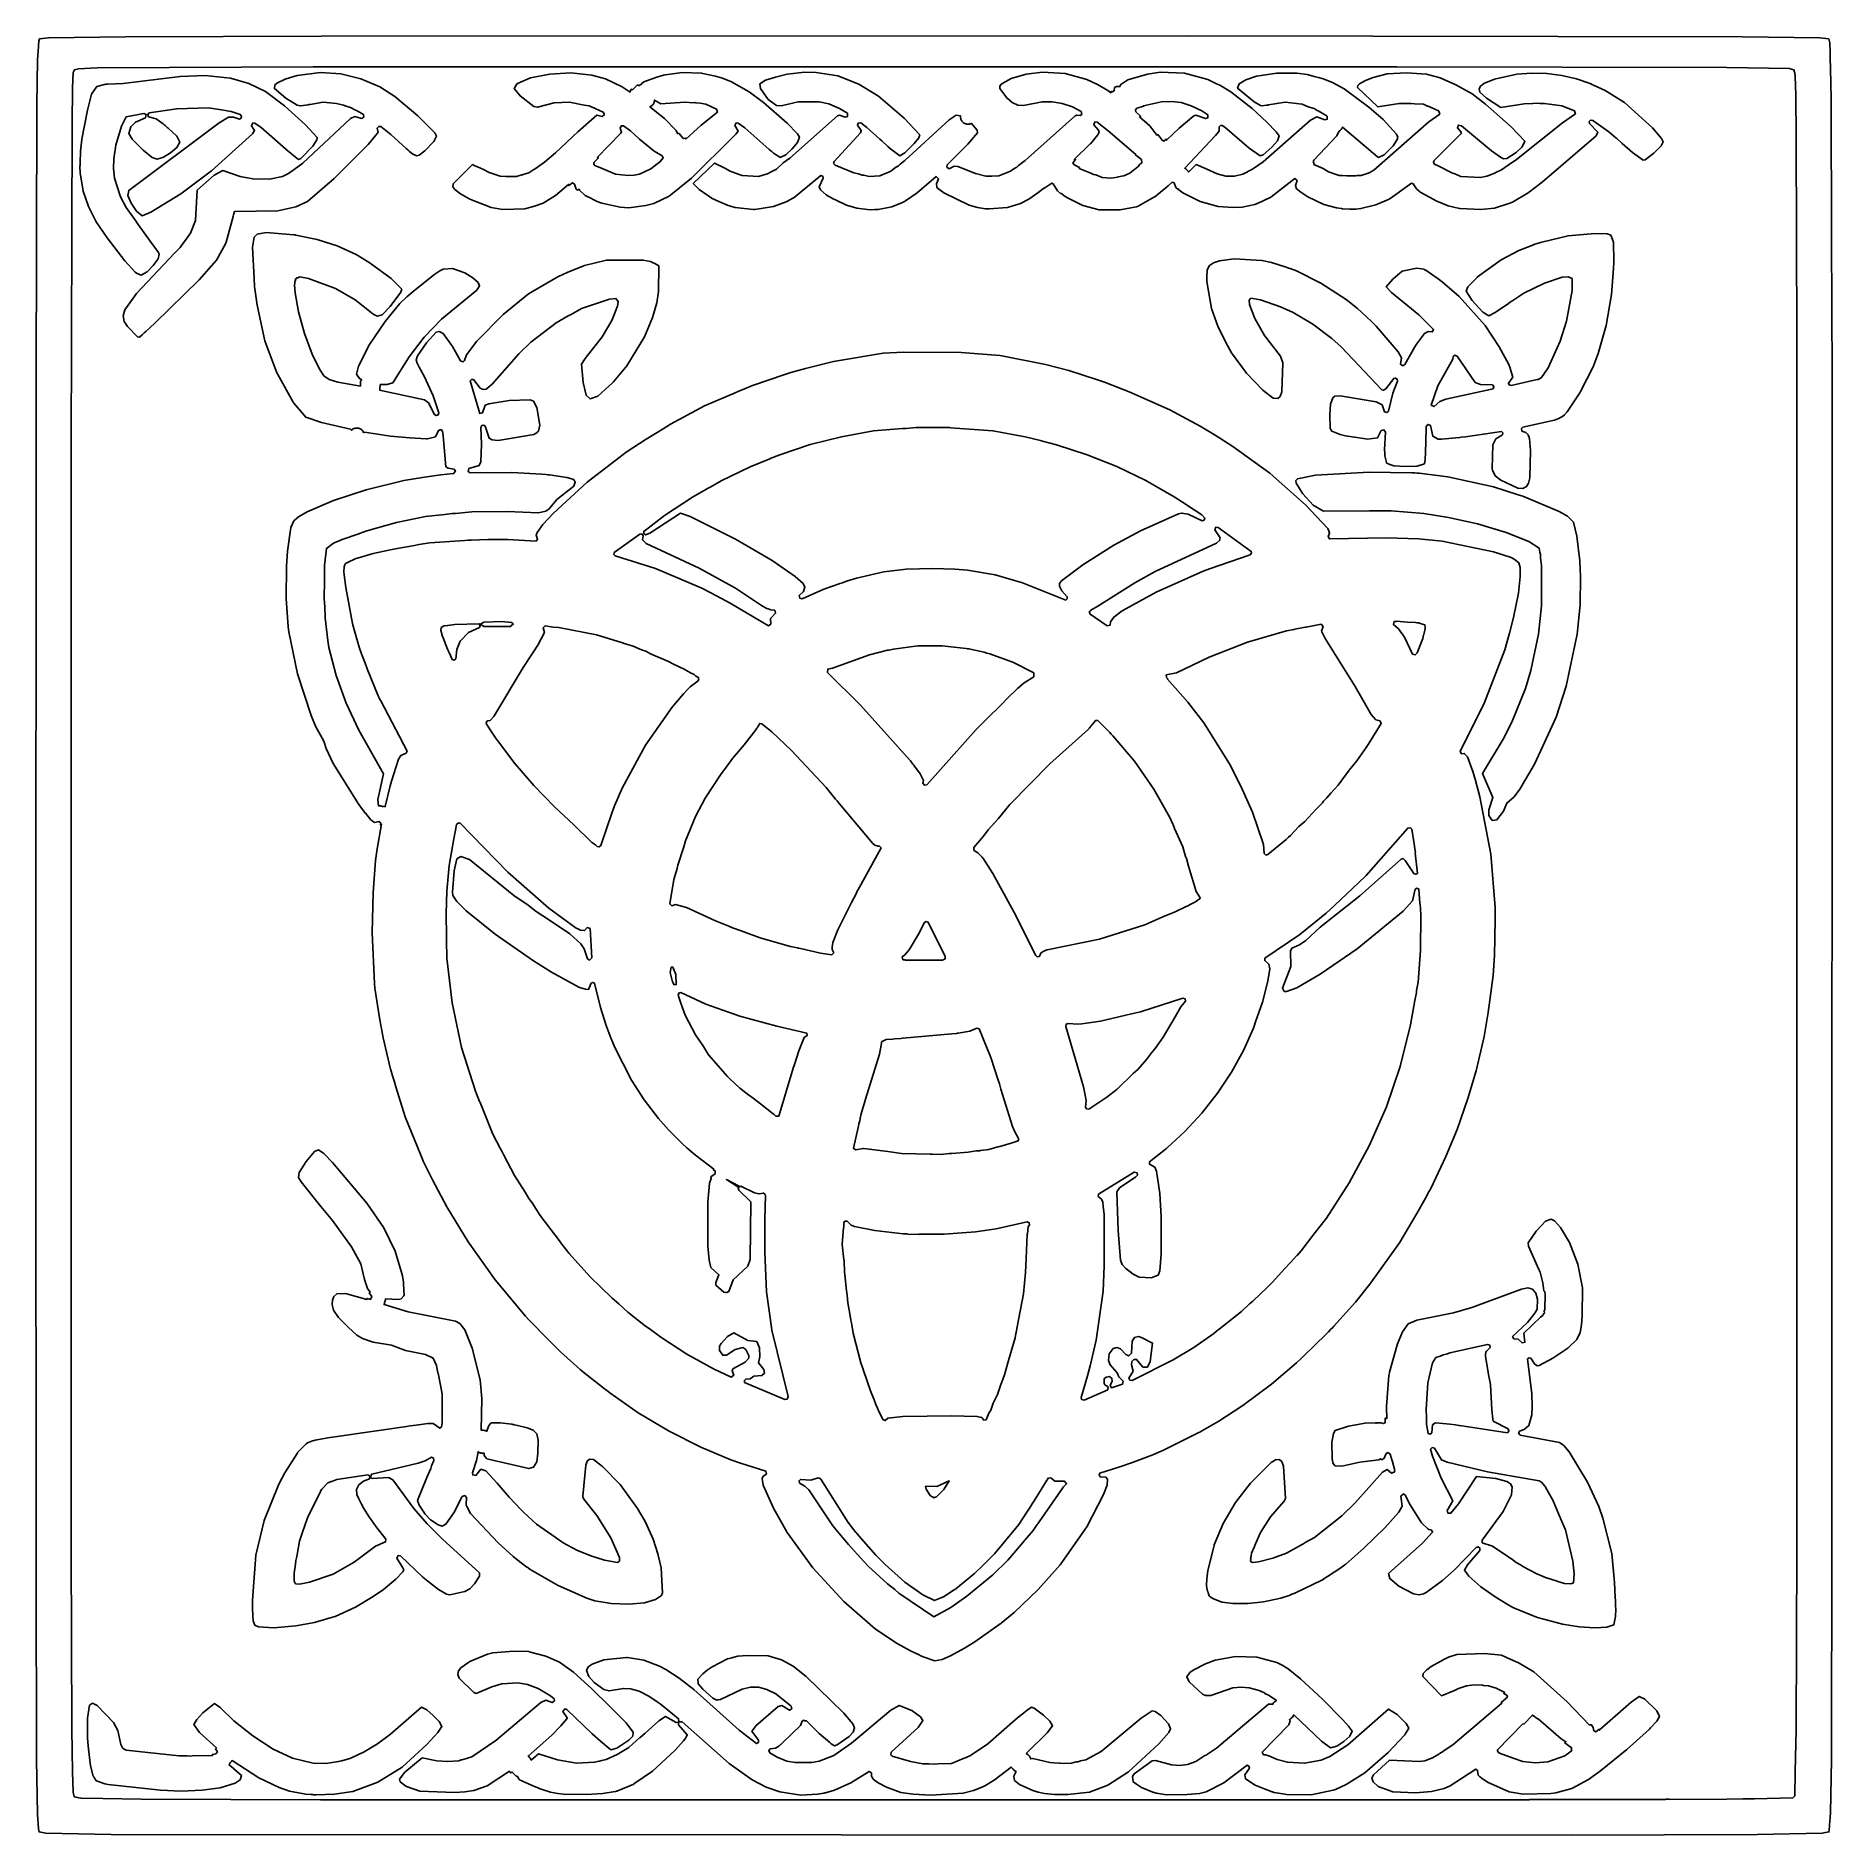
# Model space of a CAD drawing. Header units: millimetres. Extents: x 0 to 300, y 0 to 300.
import ezdxf

# ---------------------------------------------------------------- set-up
doc = ezdxf.new("R2010")
doc.units = ezdxf.units.MM
doc.layers.add('CUT', color=7, linetype='CONTINUOUS')

msp = doc.modelspace()

# ---------------------------------------------------------------- linework, layer by layer
at = {"layer": 'CUT'}
for points in [[(299.5508, 294.8818), (299.6418, 289.8171), (299.6427, 289.5477), (299.6432, 289.3887), (299.7215, 266.508), (299.7827, 243.5969), (299.7683, 48.3786), (299.6948, 13.5498), (299.6927, 12.8428), (299.5204, 4.0272), (299.4725, 3.3155), (299.4597, 3.1263), (299.4307, 2.6968), (299.326, 1.1435), (299.2743, 0.8571), (298.115, 0.6361), (287.2742, 0.4243), (256.302, 0.3333), (12.8428, 0.4243), (1.9552, 0.6404), (0.8427, 0.8571), (0.7507, 1.3668), (0.6003, 3.8369), (0.4242, 12.8468), (0.3333, 43.9059), (0.3201, 126.258), (0.3319, 242.6971), (0.4545, 288.6649), (0.5921, 296.3267), (0.68, 297.6301), (0.7474, 298.6301), (0.8022, 299.4434), (0.8038, 299.4669), (0.8819, 299.7842), (2.3942, 299.9655), (15.2675, 300.1473), (47.8754, 300.2382), (192.4522, 300.2685), (284.846, 300.1473), (297.7228, 299.9655), (299.2351, 299.7842), (299.3974, 299.1242), (299.3985, 299.0929), (299.4513, 297.6333), (299.4779, 296.8991), (299.4958, 296.404), (299.5467, 294.9972)], [(292.6515, 294.8196), (282.2407, 295.0303), (227.2096, 295.1515), (46.5131, 295.1212), (10.5239, 294.9395), (7.4175, 294.8177), (6.7393, 294.631), (6.5424, 294.1753), (6.4202, 291.6339), (6.3291, 285.6302), (6.1776, 231.6945), (6.2079, 47.8776), (6.2988, 17.9066), (6.3898, 10.847), (6.5095, 7.4655), (6.6888, 6.7156), (6.9469, 6.6471), (6.9524, 6.6357), (7.0451, 6.621), (7.4654, 6.5095), (7.789, 6.5029), (7.9329, 6.4801), (11.4823, 6.4282), (17.8763, 6.2988), (47.7564, 6.2079), (79.478, 6.2107), (88.9355, 6.1966), (88.9668, 6.2115), (93.6326, 6.2119), (93.6544, 6.1922), (126.3982, 6.1776), (126.4534, 6.2148), (129.726, 6.2151), (129.7681, 6.1776), (147.4346, 6.1776), (147.4736, 6.2166), (152.7233, 6.2171), (152.766, 6.1776), (169.9535, 6.1776), (169.9951, 6.2186), (173.6897, 6.2189), (173.7362, 6.1776), (188.5137, 6.1776), (188.5554, 6.2202), (193.3369, 6.2207), (193.3896, 6.1776), (208.6533, 6.1776), (208.6986, 6.222), (213.2724, 6.2224), (213.3223, 6.1776), (242.575, 6.225), (249.3282, 6.2256), (249.3394, 6.236), (272.0157, 6.2727), (272.0847, 6.3127), (272.6186, 6.3144), (272.6884, 6.2744), (282.2407, 6.2988), (284.9369, 6.3534), (286.846, 6.3594), (293.2363, 6.5121), (293.601, 6.8428), (293.6263, 10.8828), (293.8182, 17.9066), (293.9091, 47.8776), (293.9091, 56.0039), (293.9316, 184.0596), (293.9394, 203.4521), (293.9354, 205.1958), (293.9394, 228.0586), (293.9091, 241.8894), (293.9091, 245.0878), (293.8908, 250.2284), (293.8182, 283.3922), (293.7272, 290.4821), (293.62, 293.5085), (293.6049, 294.1454), (293.5135, 294.2566), (293.4281, 294.6135)], [(53.4685, 286.8432), (54.5908, 286.5181), (54.9919, 286.7569), (54.9054, 287.1836), (53.8853, 287.7879), (53.5921, 287.9083), (53.5914, 287.9099), (52.7742, 288.3547), (52.0538, 288.5396), (51.5956, 288.7277), (50.4278, 289.0062), (48.2253, 289.2103), (46.0415, 288.8651), (45.8457, 288.8542), (45.6773, 288.8076), (44.4091, 288.6071), (43.8434, 288.7189), (41.9566, 289.8952), (40.079, 291.5004), (40.1483, 292.1002), (40.5764, 292.4738), (41.7561, 293.0258), (41.8853, 293.0767), (41.9444, 293.0999), (41.9772, 293.1129), (42.021, 293.1301), (43.8469, 293.6538), (47.7609, 294.1763), (51.1333, 293.9652), (54.5038, 293.141), (57.6561, 291.7973), (60.1748, 290.1728), (63.9825, 286.9457), (66.8049, 284.1194), (67.0853, 283.5551), (66.6399, 282.6765), (65.1758, 281.1262), (64.2214, 280.4212), (63.7873, 280.3056), (62.9847, 280.7014), (62.5596, 281.076), (62.4383, 281.1828), (62.3448, 281.2653), (62.0532, 281.5223), (59.4729, 283.8337), (57.7919, 285.1629), (57.4589, 285.198), (57.2027, 284.8874), (57.3481, 284.1961), (57.3403, 284.1859), (57.3229, 284.1636), (57.2624, 284.0859), (57.0047, 283.7546), (55.7227, 282.1832), (50.0473, 276.5083), (45.5663, 272.6835), (43.6313, 271.7958), (40.641, 271.0941), (33.3966, 270.9855), (33.2993, 270.6163), (33.2303, 270.5266), (33.1768, 270.1516), (32.0537, 265.8921), (31.9358, 265.6146), (30.4253, 262.916), (27.5378, 259.6348), (20.1546, 252.3711), (18.6351, 251.0169), (18.3425, 250.7561), (18.0093, 250.4591), (17.5543, 250.0536), (17.2432, 250.0976), (15.5713, 251.8244), (15.0221, 252.6931), (14.8796, 253.615), (15.1349, 254.6164), (17.1042, 257.308), (23.4342, 264.0358), (23.4365, 264.0378), (23.4403, 264.0422), (24.3441, 265.0029), (24.8577, 265.7097), (25.4364, 266.4604), (25.5205, 266.6217), (26.0725, 267.3814), (26.9177, 269.5316), (27.1984, 274.5547), (30.0285, 277.0485), (31.5009, 277.8401), (34.3775, 276.8618), (36.4535, 276.4484), (39.2519, 276.393), (41.4062, 276.844), (42.4361, 277.3198), (43.2125, 277.8932), (43.2579, 277.9186), (43.3681, 278.008), (44.7906, 279.0584), (52.7605, 286.5366)], [(73.0773, 278.8206), (73.3612, 278.6952), (73.4993, 278.6343), (73.9311, 278.4436), (74.9358, 278), (75.8892, 277.515), (77.7164, 276.8697), (78.6631, 276.8619), (78.753, 276.843), (78.7658, 276.843), (78.8849, 276.8139), (79.1442, 276.8443), (79.783, 276.8464), (79.8097, 276.8525), (80.452, 276.8472), (81.3531, 277.1027), (81.4724, 277.1166), (81.5786, 277.1666), (82.5106, 277.4308), (83.3384, 277.9948), (83.4461, 278.0455), (83.5613, 278.1466), (85.1277, 279.2138), (86.9429, 280.7857), (90.6498, 284.2742), (93.8464, 287.0898), (94.709, 286.8543), (95.0924, 287.1737), (94.917, 287.5741), (92.9617, 288.4738), (92.8028, 288.5066), (92.562, 288.6171), (91.7317, 288.7277), (89.2508, 289.2397), (86.7372, 289.1196), (83.9149, 288.3973), (83.3038, 288.5348), (81.0419, 290.2636), (80.0619, 291.5239), (80.5343, 292.3318), (80.5606, 292.3505), (80.5847, 292.3675), (80.5873, 292.3694), (80.5881, 292.37), (82.7463, 293.2649), (86.0126, 293.9043), (89.5251, 294.1468), (92.9997, 293.7509), (95.2691, 293.1086), (98.0449, 291.7843), (99.4045, 290.9092), (99.4077, 290.9719), (99.425, 291.0873), (99.4534, 291.2005), (99.4926, 291.3104), (99.5174, 291.3628), (99.5702, 291.3986), (99.778, 291.3127), (100.545, 292.0495), (100.5876, 292.0521), (100.7042, 292.0478), (100.8199, 292.0322), (100.9334, 292.0054), (100.9531, 291.9987), (101.6851, 292.6172), (103.8546, 293.4037), (104.9747, 293.7259), (105.1892, 293.7875), (105.2708, 293.811), (105.2973, 293.8186), (108.0633, 294.2065), (111.2513, 294.0865), (113.6114, 293.5566), (114.7793, 293.2326), (116.3144, 292.6491), (119.2573, 290.966), (121.6507, 289.1565), (125.5741, 285.7186), (127.2933, 283.9694), (127.6245, 283.4162), (127.2955, 282.4905), (126.3952, 281.4319), (125.3462, 280.4524), (124.4054, 280.0108), (124.3808, 280.025), (124.3768, 280.0272), (124.3574, 280.0384), (124.3192, 280.0603), (123.3092, 280.7321), (122.9963, 280.997), (122.8517, 281.1195), (122.5735, 281.355), (122.0237, 281.8206), (118.4957, 284.9303), (117.4145, 285.7462), (117.0503, 285.7694), (116.8295, 285.3304), (117.3892, 284.4199), (117.0376, 283.9179), (116.8017, 283.6695), (116.7994, 283.6671), (116.7877, 283.6547), (116.6937, 283.5557), (109.5937, 276.5698), (105.9056, 273.5652), (103.3634, 272.3545), (102.001, 271.9794), (99.1753, 271.6376), (97.7522, 271.727), (94.6508, 272.3984), (93.9044, 272.6783), (93.246, 272.9967), (93.0983, 273.0682), (92.9279, 273.1506), (91.9011, 273.6472), (90.9279, 274.5486), (90.9107, 274.7142), (90.8855, 274.6984), (90.7817, 274.6466), (90.6734, 274.605), (90.5616, 274.5741), (90.5353, 274.5695), (90.3877, 274.705), (90.1074, 275.5768), (89.7561, 275.7804), (89.1735, 275.328), (89.1675, 275.3426), (89.134, 275.4536), (89.1188, 275.5294), (86.9559, 273.6894), (84.8658, 272.4169), (83.4679, 271.8833), (81.8329, 271.4565), (81.8281, 271.4556), (81.8243, 271.4549), (81.8228, 271.4546), (81.8223, 271.4545), (78.1427, 271.3637), (76.194, 271.6809), (72.6866, 273.0855), (71.8868, 273.5088), (71.1149, 273.9262), (70.1714, 274.6505), (69.8261, 275.1244), (69.8968, 275.629)], [(164.4897, 272.3573), (162.2961, 271.6984), (159.2502, 271.4565), (158.6125, 271.4556), (157.3028, 271.6761), (155.9173, 272.0766), (151.668, 274.0967), (150.5926, 274.9285), (150.5023, 275.0619), (150.4571, 275.6071), (150.8149, 276.4312), (150.4271, 276.8147), (147.2419, 274.1002), (145.3241, 272.7815), (145.1217, 272.6708), (145.0431, 272.6277), (144.9792, 272.5927), (144.7981, 272.4936), (143.0042, 271.7909), (140.7576, 271.3541), (140.5834, 271.3478), (140.4718, 271.3438), (140.2916, 271.3373), (140.1866, 271.3335), (139.3819, 271.3045), (137.1922, 271.5887), (135.4887, 272.0686), (135.1199, 272.205), (133.0289, 273.2425), (132.8684, 273.3327), (132.7777, 273.3837), (132.5307, 273.5224), (132.0993, 273.7649), (131.1242, 274.6348), (130.9243, 275.1311), (131.5837, 276.5646), (131.4991, 276.8831), (131.2007, 277.0231), (126.7561, 273.3419), (125.3789, 272.5907), (123.3151, 271.8228), (120.2027, 271.329), (120.1921, 271.3284), (120.1645, 271.3269), (120.0915, 271.3229), (119.9404, 271.3145), (116.9018, 271.6468), (115.7583, 272.0139), (114.1934, 272.6825), (112.9793, 273.2445), (112.9573, 273.2577), (112.9546, 273.2592), (112.9519, 273.2609), (112.9491, 273.2625), (112.7396, 273.4015), (112.631, 273.4754), (112.6103, 273.4895), (112.1475, 273.8042), (110.8792, 274.6668), (110.0949, 275.4417), (110.0939, 275.4431), (110.0927, 275.4448), (110.0651, 275.4841), (109.9227, 275.6864), (113.4522, 279.0655), (115.1815, 278.2403), (116.0697, 277.7276), (116.9441, 277.4158), (117.7107, 277.1356), (117.7395, 277.1321), (118.0577, 277.0186), (120.8121, 276.8402), (122.0708, 277.2524), (122.3177, 277.2983), (122.4882, 277.3891), (122.5727, 277.4168), (122.6668, 277.4843), (123.7973, 278.0867), (124.9297, 279.1074), (126.0079, 279.8807), (133.9588, 286.9509), (134.2827, 287.0858), (135.265, 286.7193), (135.6182, 286.8274), (135.6134, 287.3811), (134.3122, 288.1511), (132.511, 288.9472), (130.9322, 289.2703), (130.0918, 289.2715), (129.9104, 289.3038), (129.7088, 289.2928), (129.6624, 289.3014), (129.3137, 289.2726), (127.3782, 289.2754), (124.5637, 288.612), (123.7697, 288.6715), (122.407, 289.6878), (121.1293, 291.4849), (121.038, 292.269), (121.9837, 292.8981), (123.6411, 293.4215), (125.5843, 293.9292), (128.5166, 294.2367), (130.3955, 294.2053), (134.0033, 293.599), (137.5295, 292.2391), (140.8057, 290.2142), (145.0561, 286.5397), (147.6658, 283.7967), (147.5414, 283.3151), (146.7462, 282.328), (145.1703, 280.8129), (144.3293, 280.306), (142.7736, 281.472), (142.3811, 281.8278), (141.3684, 282.7847), (141.0379, 283.0457), (138.8556, 285.0243), (137.8294, 285.81), (137.3989, 285.7549), (137.2755, 285.3727), (137.9173, 284.5057), (137.8125, 284.1301), (133.3937, 279.3203), (133.3096, 278.9926), (133.5486, 278.7064), (136.6871, 277.4643), (137.4423, 277.2816), (138.0822, 277.0864), (138.3429, 277.0638), (139.2567, 276.8428), (141.0106, 276.9324), (142.0808, 277.4004), (142.1856, 277.435), (142.2474, 277.4733), (142.846, 277.7351), (143.6254, 278.328), (144.1292, 278.6404), (144.4004, 278.9174), (145.1986, 279.5246), (152.6019, 286.2892), (153.725, 287.0661), (154.4689, 286.9425), (154.4733, 286.9455), (154.4659, 286.87), (154.466, 286.7467), (154.4783, 286.6239), (154.5026, 286.503), (154.5388, 286.385), (154.5863, 286.2712), (154.6449, 286.1627), (154.7139, 286.0604), (154.7926, 285.9654), (154.8803, 285.8787), (154.9761, 285.801), (155.0791, 285.7331), (155.1883, 285.6757), (155.3026, 285.6294), (155.4209, 285.5946), (155.5421, 285.5715), (155.6649, 285.5606), (155.7883, 285.5618), (155.9109, 285.5751), (156.0316, 285.6005), (156.1493, 285.6377), (156.2626, 285.6862), (156.3178, 285.7166), (156.3034, 285.6668), (157.2374, 284.5916), (157.297, 284.098), (155.6928, 282.214), (152.2727, 278.761), (152.1989, 278.4058), (152.5983, 278.1239), (153.4236, 278.5626), (154.0195, 278.5341), (156.9593, 277.3234), (158.6906, 276.9011), (159.6122, 276.9124), (159.6617, 276.908), (159.7097, 276.9136), (160.8673, 276.9277), (162.8189, 277.707), (163.4415, 278.1689), (163.4818, 278.1909), (163.6223, 278.2943), (163.8862, 278.421), (164.1303, 278.6679), (164.8195, 279.1748), (164.8381, 279.205), (165.2341, 279.4989), (173.5812, 286.9393), (173.8663, 287.0859), (174.4341, 286.9999), (174.6912, 287.2054), (174.5861, 287.6829), (173.1564, 288.4399), (171.4314, 289.0343), (169.7745, 289.2974), (168.0784, 289.2719), (164.9478, 288.6706), (164.0132, 288.7108), (163.0576, 289.2024), (162.1943, 289.9294), (161.0147, 291.528), (161.0144, 291.9217), (161.2661, 292.2574), (162.9039, 293.1678), (165.391, 293.9026), (168.1182, 294.2361), (171.9353, 293.9877), (175.5363, 292.9891), (177.3219, 292.1758), (179.0353, 291.1946), (179.5496, 290.8087), (179.5577, 290.8733), (179.5834, 290.987), (179.5967, 291.027), (179.7585, 290.9417), (180.1163, 291.1364), (180.1694, 291.6573), (180.2371, 291.7551), (180.2446, 291.759), (180.353, 291.8018), (180.4651, 291.834), (180.5797, 291.8551), (180.6959, 291.865), (180.8124, 291.8636), (180.9283, 291.8509), (181.0395, 291.8276), (181.1977, 292.1888), (182.3568, 292.9554), (185.6637, 293.9262), (187.7639, 294.208), (191.8416, 294.0492), (195.7202, 292.9886), (197.1621, 292.3148), (197.6823, 292.0688), (199.5241, 290.9794), (203.0977, 288.1628), (205.5551, 285.8983), (207.0983, 284.308), (207.628, 283.6429), (207.3031, 282.8053), (206.403, 281.7133), (204.915, 280.4685), (204.4165, 280.3067), (202.6033, 281.554), (198.5545, 285.053), (198.1194, 285.3646), (197.8217, 285.3549), (197.6059, 285.1015), (197.6093, 284.4186), (197.0002, 283.673), (191.8586, 278.2153), (191.9328, 278.1721), (192.0291, 278.1024), (192.1925, 277.9714), (192.2805, 277.8934), (192.3605, 277.8072), (192.4317, 277.7136), (192.4933, 277.6134), (192.5066, 277.5861), (193.7477, 278.8155), (195.4586, 278.1253), (197.2834, 277.2984), (198.7095, 276.9163), (200.1384, 276.877), (201.5593, 277.2285), (203.1542, 278.0425), (204.9433, 279.2963), (212.8328, 286.241), (213.876, 286.7832), (215.2263, 286.2633), (215.6136, 286.3729), (215.6205, 286.8986), (214.5202, 287.5908), (213.981, 287.8177), (213.9621, 287.8713), (213.4373, 288.1788), (212.4262, 288.4721), (211.429, 288.8918), (208.5839, 289.24), (205.8518, 288.7669), (205.715, 288.7514), (205.6657, 288.7458), (205.4822, 288.725), (204.7708, 288.6444), (204.4975, 288.7017), (203.4391, 289.291), (200.683, 291.5542), (200.9386, 292.2955), (202.0507, 292.9845), (203.8133, 293.5691), (207.2045, 294.0867), (210.539, 294.0869), (212.2598, 293.8576), (213.6426, 293.4818), (214.1858, 293.3342), (214.5247, 293.2422), (214.9481, 293.1271), (216.4691, 292.5119), (218.4281, 291.4684), (222.5787, 288.4082), (224.9693, 286.3235), (227.192, 283.9179), (227.3881, 283.4137), (227.2937, 283.0118), (226.5933, 281.9669), (225.099, 280.4409), (224.1567, 280.0151), (223.9916, 280.1277), (218.1672, 285.0932), (218.1322, 284.9953), (218.0818, 284.8886), (218.0212, 284.7874), (217.951, 284.6927), (217.8718, 284.6053), (217.7843, 284.5261), (217.6896, 284.4559), (217.5884, 284.3953), (217.5325, 284.3689), (217.5701, 284.3202), (217.217, 283.6024), (213.372, 279.5499), (213.3282, 279.4162), (213.3076, 279.3943), (213.3125, 279.3682), (213.2787, 279.2651), (213.3568, 279.1291), (213.4072, 278.8576), (214.9184, 278.1478), (215.8376, 277.6316), (217.5912, 277.0267), (218.0894, 277.0266), (218.8327, 276.9352), (220.3644, 276.968), (220.6461, 277.0258), (221.2685, 277.0256), (222.632, 277.4478), (223.3726, 277.8858), (232.5834, 285.9711), (234.3652, 287.2555), (234.1968, 287.7515), (234.1595, 287.7681), (234.1597, 287.77), (232.4316, 288.5598), (232.3519, 288.5731), (231.6495, 288.8859), (230.1469, 288.9404), (229.607, 289.0303), (228.9204, 288.9848), (227.6321, 289.0315), (224.0456, 288.438), (220.683, 291.7058), (220.7209, 292.0337), (221.0029, 292.3002), (221.9901, 292.8331), (223.2822, 293.3538), (225.5974, 293.9354), (228.8573, 294.1471), (232.1445, 293.928), (234.43, 293.2873), (237.082, 292.1298), (239.7676, 290.6355), (242.0069, 288.9202), (246.2982, 285.1461), (248.5736, 282.7081), (248.1417, 281.789), (247.1458, 280.854), (245.5606, 279.8176), (244.9926, 279.7676), (244.507, 280.0438), (243.0193, 281.1058), (238.0292, 285.3101), (237.518, 285.4208), (237.3179, 284.9646), (237.9611, 284.2338), (237.96, 284.0332), (237.9231, 283.9777), (237.9121, 283.961), (237.9109, 283.9593), (237.8998, 283.9425), (233.7125, 279.7659), (233.3666, 279.4442), (233.3865, 279.3576), (233.3195, 279.1821), (233.5144, 278.8728), (234.2142, 278.5474), (236.3679, 277.4583), (236.8777, 277.3091), (237.8821, 276.842), (241.1558, 276.6967), (242.2192, 276.8793), (243.1022, 277.2565), (243.3736, 277.3264), (244.0879, 277.6776), (244.3637, 277.7954), (244.4693, 277.8652), (244.6865, 277.972), (245.7877, 278.7268), (245.794, 278.7398), (247.1808, 279.6554), (254.8382, 285.7996), (257.0042, 287.2904), (256.8442, 287.8156), (254.7446, 288.608), (251.8461, 289.0296), (251.3182, 289.0206), (251.247, 289.0303), (251.0469, 289.0197), (250.5124, 289.0896), (249.9221, 288.9968), (248.4586, 288.972), (244.5638, 288.3451), (242.151, 289.8859), (241.0785, 290.884), (240.9708, 291.4082), (241.1315, 291.8515), (241.7049, 292.3435), (243.5253, 293.0811), (247.2199, 293.8989), (249.7096, 294.0864), (252.2181, 294.0228), (254.7217, 293.685), (257.1577, 293.1136), (259.294, 292.3831), (259.6645, 292.2302), (259.7148, 292.2095), (259.7221, 292.2065), (260.0149, 292.0857), (261.9594, 291.1751), (265.1989, 289.1542), (269.838, 284.9395), (271.3676, 283.1977), (271.6313, 282.6452), (271.2752, 281.9481), (270.0855, 280.7277), (268.6072, 279.6163), (268.2737, 279.5842), (266.5049, 280.8324), (264.7901, 282.347), (263.9124, 283.1493), (263.745, 283.2701), (262.5839, 284.2956), (259.9259, 286.1771), (259.5312, 286.2476), (259.2963, 286.0137), (259.3262, 285.6835), (260.712, 284.2454), (260.4556, 283.613), (251.467, 275.8983), (249.1372, 274.091), (246.5249, 272.5719), (245.9219, 272.3364), (243.5078, 271.583), (241.2015, 271.3344), (237.7759, 271.4825), (237.6843, 271.4914), (235.7956, 271.9556), (233.8725, 272.75), (231.2054, 274.1742), (230.9269, 274.3811), (230.4799, 274.7867), (229.9697, 275.6118), (229.6668, 275.7474), (227.0433, 273.8596), (225.9238, 273.0829), (223.7434, 272.1062), (221.2293, 271.4906), (220.3691, 271.4073), (219.9481, 271.4035), (219.9198, 271.4032), (219.8355, 271.4025), (219.805, 271.4022), (219.538, 271.3998), (219.3971, 271.3985), (218.2276, 271.4693), (218.2101, 271.4715), (218.1569, 271.4783), (217.9852, 271.5001), (217.1466, 271.6068), (215.0364, 272.1987), (212.3575, 273.4542), (211.2246, 274.2035), (210.5109, 274.8065), (210.3038, 275.3436), (210.5919, 276.1572), (210.1909, 276.4852), (206.2173, 273.4206), (205.666, 273.1347), (205.6631, 273.1332), (205.6271, 273.1145), (204.7312, 272.65), (203.5519, 272.1935), (201.4143, 271.7083), (199.9095, 271.6667), (197.4277, 271.8562), (194.4177, 272.6466), (191.5586, 274.1104), (190.8882, 274.632), (190.8254, 274.7461), (190.7447, 274.7044), (190.7351, 274.7006), (190.3749, 275.0248), (190.0687, 275.7728), (189.757, 275.8866), (189.0785, 275.2978), (189.0729, 275.3084), (186.857, 273.4726), (186.8397, 273.4605), (186.8382, 273.4594), (186.8321, 273.4552), (186.8205, 273.4472), (184.0834, 271.8782), (183.8365, 271.7807), (181.0595, 271.2749), (177.5936, 271.3068), (174.8413, 271.9801), (172.4265, 273.2249), (171.9145, 273.5162), (171.182, 274.0443), (171.1202, 274.0272), (170.6177, 274.4473), (169.9422, 275.6083), (169.6758, 275.7528), (168.3708, 274.8349), (168.3434, 274.9157), (168.3419, 274.9213), (167.3478, 274.1155), (165.8605, 273.0695)], [(30.9, 288.0012), (29.0337, 288.3036), (23.8158, 288.1229), (19.1744, 287.4532), (18.9559, 287.1542), (19.0857, 286.8074), (20.3331, 286.4282), (21.5172, 285.623), (21.7705, 285.409), (21.8543, 285.3383), (22.2157, 285.033), (22.3055, 284.9571), (23.7826, 283.5712), (24.296, 282.5744), (23.7894, 281.675), (22.7679, 280.8055), (21.606, 280.0525), (20.533, 279.7273), (19.7177, 280.0135), (18.1848, 281.2109), (16.3354, 283.0903), (15.8261, 284.0331), (16.1226, 285.1169), (16.9291, 285.8802), (18.5967, 286.6439), (18.6732, 287.1885), (18.3035, 287.3404), (15.3822, 286.8001), (14.5811, 285.2066), (13.6556, 282.0609), (13.2974, 279.7731), (13.2397, 278.1575), (13.4234, 276.5557), (14.4237, 273.4391), (15.3403, 271.6955), (16.8954, 269.5291), (16.8958, 269.4898), (17.3503, 268.8174), (19.368, 266.0845), (20.7388, 264.1749), (20.7738, 264.0953), (20.7973, 264.0417), (20.805, 264.0242), (20.8564, 263.9071), (20.698, 263.1416), (19.8838, 262.0118), (18.8502, 260.9199), (17.8683, 260.3643), (17.1001, 260.7139), (16.8749, 260.894), (15.115, 262.7961), (12.1693, 266.5912), (10.3818, 269.3056), (9.0896, 271.83), (8.1891, 274.3683), (8.1816, 274.4103), (7.7034, 277.4641), (7.6569, 278.4974), (7.6595, 278.5748), (7.6625, 278.6639), (7.676, 279.0645), (7.7441, 281.0887), (7.8323, 282.038), (7.9024, 282.5526), (7.9219, 282.696), (7.9455, 282.8687), (7.9691, 283.0419), (8.8853, 287.8982), (9.5922, 290.5629), (10.4841, 291.8363), (11.767, 292.1943), (11.8408, 292.2027), (11.9028, 292.2097), (12.1052, 292.2325), (12.275, 292.2517), (14.8764, 292.3577), (24.3815, 293.5121), (28.5303, 293.6852), (32.7535, 293.2364), (35.8173, 292.3199), (38.6064, 290.986), (41.736, 288.646), (45.2368, 285.4803), (47.2303, 283.3562), (47.1532, 282.9308), (46.4619, 281.9235), (44.4819, 279.8566), (44.0738, 279.698), (43.9196, 279.7853), (43.4646, 280.1576), (43.343, 280.2571), (42.9283, 280.5964), (42.3704, 281.0529), (37.8499, 285.0041), (36.8292, 285.7392), (36.4985, 285.7682), (36.2548, 285.3069), (36.7831, 284.5069), (36.412, 283.9328), (29.5909, 277.7794), (24.4787, 273.9448), (19.4702, 270.9091), (18.048, 270.3075), (17.1051, 271.0502), (16.1657, 272.3755), (15.641, 273.6534), (15.7837, 274.5343), (30.8873, 285.7825), (32.4421, 286.7193), (33.2273, 286.7225), (34.2497, 286.4098), (34.513, 286.5428), (34.6037, 286.8597), (34.3859, 287.1508), (32.8918, 287.6784), (30.9079, 287.9999), (30.9042, 288.001)], [(103.3276, 289.0542), (103.2709, 288.953), (103.2047, 288.8578), (103.1295, 288.7694), (103.0462, 288.6886), (102.9555, 288.6163), (102.8582, 288.5531), (102.7553, 288.4996), (102.684, 288.4709), (105.1316, 286.4933), (107.0734, 284.5192), (107.3061, 284.0016), (107.3147, 284.0033), (107.4315, 284.0153), (107.549, 284.0157), (107.5565, 284.015), (108.2533, 283.1694), (108.5467, 283.2422), (108.5976, 283.2872), (108.6219, 283.2297), (108.6569, 283.1176), (108.6664, 283.0716), (111.2195, 285.395), (113.9757, 287.5681), (113.803, 288.0827), (111.982, 288.8818), (111.0446, 289.0948), (110.3495, 289.1273), (110.1994, 289.1528), (109.9338, 289.1467), (108.5318, 289.2121), (104.5045, 288.9509), (103.4525, 289.5757), (103.4504, 289.4988), (103.436, 289.3837), (103.4106, 289.2706), (103.3743, 289.1604)], [(193.3647, 286.9589), (193.7266, 287.0838), (195.3022, 286.4979), (195.6867, 286.6036), (195.7045, 287.1245), (194.7034, 287.8007), (192.9511, 288.6491), (191.2545, 289.1596), (189.6549, 289.3619), (187.9926, 289.3025), (184.959, 288.6343), (185.0011, 288.571), (185.0127, 288.5492), (183.8863, 288.2292), (183.641, 287.957), (183.7299, 287.6014), (184.4849, 286.8727), (184.38, 286.8287), (184.332, 286.8139), (186.0184, 285.2742), (187.2138, 283.7198), (187.2222, 283.7236), (187.3333, 283.7606), (187.4474, 283.7867), (187.4513, 283.7872), (188.087, 282.8834), (188.3842, 282.7452), (188.7559, 283.0838), (188.7714, 283.0499), (188.8095, 282.9391), (188.822, 282.8863), (190.9439, 284.9075)], [(97.8992, 285.2614), (97.7434, 284.9233), (97.9342, 284.2576), (97.772, 283.993), (93.9152, 280.0168), (93.953, 280.008), (94.0646, 279.9701), (94.0858, 279.9605), (93.3483, 279.2021), (93.3096, 278.8783), (93.4966, 278.6543), (94.6994, 278.198), (94.7051, 278.1533), (96.9594, 277.2555), (99.0344, 276.9978), (100.0571, 277.06), (100.9728, 277.2443), (102.8199, 278.1024), (103.853, 278.8882), (103.8603, 278.8918), (103.8641, 278.8966), (104.4923, 279.3744), (104.4505, 279.3916), (104.8962, 279.974), (104.7336, 280.2706), (103.7829, 280.8155), (103.3852, 281.0434), (100.9521, 283.0829), (99.436, 284.4448), (98.3032, 285.2996)], [(176.6697, 277.1695), (177.0103, 277.0919), (178.065, 276.6847), (179.5324, 276.5436), (180.6885, 276.751), (180.724, 276.7528), (180.7659, 276.7649), (181.7097, 276.9343), (182.676, 277.3791), (184.1203, 278.4874), (184.1165, 278.4886), (184.0653, 278.5098), (184.148, 278.563), (184.3883, 278.8902), (184.6867, 279.1172), (184.631, 279.6477), (183.6585, 280.4503), (183.6936, 280.4871), (183.7031, 280.4962), (179.0673, 284.4492), (177.2515, 285.9046), (176.89, 285.9392), (176.6739, 285.4381), (177.4982, 284.5791), (177.6103, 284.1924), (177.6014, 284.1777), (177.5859, 284.1519), (177.5562, 284.1026), (177.367, 283.7891), (176.1237, 282.3135), (176.1212, 282.3108), (176.119, 282.3084), (176.1169, 282.3061), (176.1038, 282.2919), (173.4759, 279.7271), (173.4843, 279.7251), (173.597, 279.6864), (173.6517, 279.6613), (173.4645, 279.4743), (173.4674, 279.4273), (173.2073, 279.1446), (173.4095, 278.8009), (174.3286, 278.3409), (174.3273, 278.3324), (174.2977, 278.2169), (174.2729, 278.1489), (176.1978, 277.4056)], [(61.167, 257.5396), (59.3939, 255.1577), (58.0301, 253.7679), (57.2815, 253.5468), (56.7788, 253.7507), (56.5032, 253.9389), (53.5409, 256.2521), (50.2583, 258.1776), (45.7477, 259.8586), (44.3135, 260.1154), (44.0017, 259.9635), (43.8976, 259.9738), (43.8884, 259.9627), (43.8059, 259.9691), (43.7363, 259.8341), (43.6079, 259.7715), (43.5817, 259.5952), (43.5731, 259.5849), (43.5752, 259.5514), (43.569, 259.5096), (43.4923, 259.3609), (43.4992, 259.0397), (43.4519, 258.7207), (43.5392, 257.4574), (44.11, 254.2951), (45.1093, 250.6916), (46.3681, 247.2442), (47.5384, 244.8402), (48.3393, 243.6235), (49.211, 242.9908), (50.6641, 242.57), (54.4132, 241.8861), (54.4052, 242.2941), (54.4085, 242.4098), (54.423, 242.5247), (54.4484, 242.6377), (54.4847, 242.7477), (54.5313, 242.8536), (54.588, 242.9546), (54.5984, 242.9695), (54.2649, 243.1636), (53.7889, 243.9), (54.0831, 245.2446), (55.9103, 248.8055), (58.5229, 252.6942), (60.985, 255.644), (62.1668, 256.7843), (62.1777, 256.7869), (63.19, 257.6933), (66.3123, 260.1903), (66.8238, 260.5712), (67.6672, 261.0929), (68.0979, 261.3212), (68.194, 261.3722), (68.2561, 261.4051), (68.2817, 261.4186), (69.7723, 261.5105), (71.8343, 260.7532), (73.1334, 259.9678), (74.0489, 259.1529), (74.296, 258.6328), (73.8177, 257.885), (67.9364, 253.0326), (65.0602, 250.0352), (62.5286, 246.7485), (59.8122, 242.4249), (58.8883, 242.1518), (57.7378, 242.1819), (57.7405, 242.1341), (57.7358, 242.0174), (57.7198, 241.9018), (57.6925, 241.7882), (57.6707, 241.7249), (57.6753, 241.6406), (57.6701, 241.523), (57.6535, 241.4063), (57.6255, 241.2919), (57.6032, 241.2288), (65.1157, 239.6124), (65.766, 239.1004), (66.76, 237.1847), (67.0665, 236.9908), (67.3748, 237.1051), (67.481, 237.4519), (66.5628, 240.2762), (65.1224, 243.4608), (64.2136, 245.0297), (63.9184, 245.6124), (63.9163, 245.6166), (63.859, 245.7297), (63.8534, 245.7407), (63.697, 246.2787), (63.9063, 246.9201), (65.4285, 249.0831), (67.0211, 250.8613), (67.5254, 251.0212), (68.1933, 250.6431), (69.6547, 248.6757), (69.7289, 248.5473), (69.7547, 248.5028), (69.757, 248.4986), (70.28, 247.5933), (71.1004, 246.098), (71.3562, 245.9989), (71.391, 245.9767), (71.4016, 245.9813), (71.5309, 245.9312), (71.7837, 246.1451), (72.1051, 247.0974), (73.8309, 249.3679), (78.1951, 253.8548), (82.4274, 257.2639), (87.242, 260.0633), (87.4232, 260.1574), (88.9082, 260.8299), (91.49, 261.9138), (91.7685, 262.012), (95.4415, 262.9046), (101.5744, 262.9026), (102.7588, 262.6748), (102.9129, 262.6), (103.0943, 262.5119), (103.2424, 262.44), (103.5127, 262.3088), (104.1659, 261.9535), (104.1762, 261.9378), (104.1796, 261.9326), (104.1808, 261.9308), (104.183, 261.9275), (104.117, 257.6604), (103.8415, 255.7512), (103.1691, 253.5177), (103.15, 253.4653), (101.7677, 250.1296), (98.8559, 245.2872), (96.6056, 242.5949), (96.514, 242.4918), (94.0033, 240.2051), (92.7046, 239.759), (92.05, 240.3646), (91.5474, 242.5147), (91.2959, 245.5261), (91.894, 246.525), (94.7218, 250.1301), (96.3139, 252.8603), (97.2554, 255.2083), (97.3706, 256.0119), (97.015, 256.4899), (95.9334, 256.3925), (91.2544, 254.8129), (89.535, 253.8488), (89.0778, 253.6366), (88.3695, 253.1953), (87.0422, 252.4511), (82.8243, 249.1947), (80.8066, 247.2666), (76.3892, 242.2436), (75.3975, 241.3878), (74.8778, 241.3055), (74.39, 241.5252), (73.2661, 242.9872), (72.9378, 243.0006), (72.7289, 242.7937), (74.3248, 237.3541), (74.7916, 237.4133), (75.2233, 238.6982), (75.839, 238.9624), (79.2427, 239.5091), (82.6951, 239.5931), (83.2765, 239.4089), (83.8253, 238.3282), (84.3578, 235.3928), (84.1017, 234.387), (84.0452, 234.3308), (84.0238, 234.3095), (84.0193, 234.305), (83.8976, 234.1838), (83.3542, 233.8246), (77.3834, 232.8485), (76.4032, 232.9153), (75.8718, 233.1932), (75.2004, 235.1922), (74.9686, 235.3814), (74.6382, 235.3307), (74.4668, 235.0045), (74.626, 232.2002), (74.5047, 229.2561), (74.5042, 229.25), (74.2199, 228.6337), (72.5005, 228.1644), (72.3833, 227.6492), (72.6992, 227.4538), (79.6636, 227.4806), (84.6838, 227.2167), (85.3685, 227.1542), (85.6522, 227.1283), (85.7059, 227.1234), (85.9641, 227.0998), (88.8299, 226.6819), (89.8236, 226.375), (90.0818, 226.2405), (90.2376, 225.8728), (90.0095, 225.1998), (87.1809, 222.9738), (85.8611, 221.4145), (85.3329, 221.0699), (84.1076, 220.7588), (78.8571, 221.0003), (72.9872, 220.9399), (70.2945, 220.6653), (69.7027, 220.636), (68.5003, 220.4823), (65.2644, 220.1523), (60.4484, 219.1288), (55.5076, 217.7647), (54.2439, 217.3309), (54.194, 217.3164), (54.1323, 217.2925), (51.3679, 216.3434), (49.9214, 215.7071), (48.7371, 214.846), (48.4504, 211.9698), (48.4543, 211.4116), (48.4507, 211.3887), (48.4335, 209.9817), (48.4201, 209.7607), (48.4277, 209.5096), (48.391, 206.5039), (48.498, 205.1085), (48.5106, 203.2848), (48.9902, 199.509), (48.9905, 199.5064), (48.9906, 199.5059), (49.1408, 198.3235), (50.3832, 193.6274), (52.0446, 189.0081), (54.1282, 184.5106), (58.2572, 177.2769), (57.3307, 172.9757), (57.4352, 171.9077), (57.5276, 171.9164), (57.6454, 171.916), (57.7626, 171.9039), (57.8781, 171.8805), (57.9907, 171.8458), (58.0373, 171.8263), (58.1023, 171.8349), (58.2208, 171.8389), (58.3392, 171.8312), (58.4562, 171.8118), (58.5574, 171.7846), (59.3721, 175.2389), (59.6201, 176.0435), (59.6254, 176.0459), (60.7551, 179.6981), (61.1314, 180.3362), (62.0297, 180.6903), (62.1893, 181.0587), (57.7917, 189.4218), (57.6766, 189.6617), (57.5617, 189.9011), (57.5562, 189.9125), (57.3848, 190.2695), (57.3805, 190.28), (55.562, 194.7786), (55.374, 195.2438), (54.6809, 196.9583), (54.6294, 197.0857), (54.2076, 198.3631), (53.3108, 201.4913), (53.0944, 202.2929), (51.9727, 208.326), (51.653, 210.903), (51.6678, 211.0763), (51.7174, 211.6563), (51.729, 211.7921), (51.7416, 211.9392), (51.7539, 211.9804), (51.9428, 212.3101), (52.0625, 212.4009), (53.6548, 213.1519), (53.9279, 213.2322), (56.5602, 213.9609), (59.1722, 214.5345), (59.4196, 214.581), (60.5559, 214.7946), (63.4478, 215.3382), (64.1358, 215.4676), (66.0088, 215.7525), (71.7999, 216.1785), (72.3972, 216.2003), (72.902, 216.2188), (75.6792, 216.3204), (75.9057, 216.3287), (75.918, 216.3291), (78.9967, 216.3291), (83.7154, 216.0499), (83.951, 216.3775), (83.728, 217.0182), (83.8896, 217.4893), (84.8193, 218.8135), (86.6185, 220.7329), (92.2436, 225.9044), (96.978, 229.5674), (98.7173, 230.8745), (102.0713, 233.0492), (104.879, 234.7797), (104.8791, 234.7797), (104.8885, 234.7855), (106.1107, 235.5389), (111.8008, 238.5836), (112.1707, 238.756), (116.8967, 240.8004), (117.6073, 241.0937), (118.358, 241.4035), (118.7202, 241.553), (119.8034, 242), (125.1717, 243.8481), (125.1734, 243.8486), (125.2062, 243.858), (126.1804, 244.138), (128.6062, 244.835), (133.3144, 246.013), (141.5579, 247.3849), (144.9819, 247.5367), (154.5877, 247.5105), (161.1096, 246.9956), (168.6239, 245.486), (172.5534, 244.4714), (177.3243, 242.9399), (178.5033, 242.5553), (182.6092, 240.9579), (189.3626, 237.9423), (194.4557, 235.216), (196.9483, 233.6931), (199.9015, 231.827), (206.0365, 227.359), (206.1108, 227.3025), (211.9873, 222.1233), (215.6907, 218.139), (215.8646, 217.7639), (215.8647, 217.7638), (215.8651, 217.7626), (215.8662, 217.7594), (216.004, 217.3782), (215.7453, 216.8018), (215.9885, 216.4134), (225.4884, 216.6017), (230.8325, 216.4194), (234.7769, 216.0553), (243.3186, 214.2623), (243.323, 214.261), (243.3285, 214.2594), (243.337, 214.257), (243.3618, 214.2497), (246.2907, 213.3093), (246.8053, 213.067), (247.5857, 212.4426), (247.8128, 211.675), (247.8131, 210.1598), (247.5007, 207.3485), (246.6488, 203.3157), (246.0057, 200.6884), (245.2319, 197.9488), (244.964, 197.198), (241.8603, 189.1642), (237.7792, 180.9745), (237.9779, 180.5943), (238.4337, 180.6214), (238.5093, 180.5957), (238.9783, 180.1109), (238.9817, 180.1039), (239.8851, 177.6543), (240.2884, 176.3662), (241.0538, 173.4252), (242.8747, 163.8531), (243.6009, 154.9712), (243.6239, 153.2547), (243.6283, 152.9288), (243.4797, 146.9664), (243.291, 143.6048), (242.4748, 137.4531), (241.7814, 133.4349), (240.4293, 127.716), (239.0769, 123.1019), (237.293, 117.9836), (235.3826, 113.4335), (232.9049, 108.1388), (232.4165, 107.2667), (232.2633, 106.9931), (231.7262, 106.0339), (230.5537, 103.9401), (227.6584, 99.0448), (222.7476, 92.1608), (220.3435, 89.1976), (216.7348, 85.1831), (216.5256, 84.9559), (216.1654, 84.5931), (215.8244, 84.2496), (215.2536, 83.6745), (213.7395, 82.1494), (211.337, 79.8442), (210.4875, 79.0812), (206.3004, 75.4926), (201.7906, 72.1173), (201.4007, 71.8345), (197.5531, 69.3315), (196.384, 68.6525), (195.3131, 68.0306), (194.8344, 67.7525), (194.5431, 67.5833), (194.4965, 67.5579), (194.2302, 67.426), (193.4348, 67.032), (192.863, 66.7488), (188.0896, 64.3844), (187.9485, 64.3207), (186.5156, 63.7204), (182.9714, 62.3826), (181.0303, 61.7239), (177.7234, 60.6657), (177.5822, 60.3602), (177.7313, 60.0585), (178.7293, 59.9851), (178.9917, 59.6423), (178.9276, 58.6709), (178.3382, 57.1179), (175.5394, 51.706), (175.5369, 51.7013), (175.5367, 51.7009), (175.5363, 51.7002), (175.5348, 51.6973), (171.0635, 45.373), (167.4181, 41.2726), (163.4018, 37.4399), (161.27, 35.6743), (156.8804, 32.5259), (155.1109, 31.5022), (152.7919, 30.193), (151.3909, 29.6152), (150.2123, 29.3943), (148.2394, 30.0383), (147.8713, 30.213), (147.4546, 30.4108), (147.0869, 30.5853), (146.1359, 31.0367), (143.8938, 32.27), (140.3073, 34.6704), (134.9966, 39.2477), (129.8397, 44.8596), (125.5725, 50.7735), (123.3002, 54.803), (121.5936, 58.6701), (121.3967, 59.7855), (121.5539, 60.1529), (122.1451, 60.4982), (122.0328, 60.9808), (117.7949, 62.3529), (116.186, 62.9018), (111.1701, 64.9952), (105.9139, 67.6397), (100.7518, 70.738), (95.9908, 74.0373), (95.4182, 74.4748), (95.3772, 74.5061), (95.3341, 74.539), (95.0469, 74.7585), (91.4243, 77.6348), (91.0723, 77.9474), (87.8004, 80.8798), (87.3255, 81.3141), (85.5444, 83.1295), (84.6711, 84.0197), (83.6537, 85.0567), (82.5135, 86.2189), (81.9229, 86.8386), (76.9013, 92.8887), (72.3769, 99.203), (68.8187, 105.0505), (66.506, 109.4807), (64.935, 112.5936), (64.5001, 113.6505), (61.8952, 120.0892), (60.3027, 125.0733), (60.0221, 126.0506), (59.7824, 126.8857), (59.4941, 127.8899), (59.4565, 128.0206), (58.2165, 133.2126), (57.6019, 136.5987), (56.8232, 141.5448), (56.7642, 142.3219), (56.3637, 150.7488), (56.5152, 157.457), (56.9432, 162.8022), (57.2143, 164.7673), (57.9222, 168.8489), (57.911, 168.8501), (57.8209, 168.7713), (57.7609, 168.7286), (57.8042, 169.0422), (57.5098, 169.3235), (56.7956, 169.1515), (56.607, 169.2432), (56.1603, 169.6049), (55.2373, 170.6853), (55.2326, 170.6908), (55.2135, 170.7132), (55.2087, 170.7189), (55.076, 170.8742), (54.1242, 172.157), (49.8705, 178.9648), (48.6881, 181.45), (48.3364, 182.6997), (46.943, 185.1858), (46.1927, 186.9613), (43.9449, 193.9501), (42.4965, 200.9074), (42.3781, 201.7346), (42.3694, 201.7952), (42.3674, 201.8094), (42.3657, 201.8207), (42.0307, 206.4091), (42.0909, 211.8509), (42.2449, 214.3943), (42.8369, 218.2972), (43.2999, 219.4143), (44.088, 220.1076), (45.5221, 220.9332), (49.9183, 222.7983), (55.3708, 224.6258), (61.6655, 226.1756), (65.0745, 226.7218), (67.8357, 227.1186), (69.9465, 227.3173), (70.2643, 227.7363), (70.0259, 228.0609), (69.034, 228.1896), (68.6489, 228.443), (68.2119, 233.6209), (68.0944, 234.4051), (67.8629, 234.6422), (67.4184, 234.5167), (66.9287, 233.4273), (65.5891, 233.1043), (65.4337, 233.0964), (62.6446, 233.2496), (59.407, 233.5431), (55.1005, 234.213), (54.9768, 234.1205), (54.9536, 234.1785), (54.8983, 234.2855), (54.8329, 234.3866), (54.7581, 234.481), (54.6746, 234.5677), (54.5831, 234.646), (54.4845, 234.7152), (54.3798, 234.7745), (54.2697, 234.8235), (54.1555, 234.8617), (54.0382, 234.8887), (53.9188, 234.9042), (53.7984, 234.9083), (53.6783, 234.9007), (53.5594, 234.8816), (53.4429, 234.8511), (53.3299, 234.8096), (53.2213, 234.7574), (53.1184, 234.695), (53.0219, 234.6229), (52.9328, 234.542), (52.9227, 234.5309), (52.7895, 234.6968), (47.9119, 235.8257), (45.2893, 236.7146), (43.3157, 239.052), (43.2671, 239.1278), (43.2555, 239.1458), (43.2333, 239.1805), (43.1976, 239.236), (40.6486, 243.8243), (40.5969, 243.9284), (40.5968, 243.9285), (40.5937, 243.9347), (40.5044, 244.1146), (38.4891, 249.44), (37.1829, 255.4001), (36.7763, 258.484), (36.6959, 259.8219), (36.4242, 265.0825), (36.7046, 266.7216), (37.1958, 267.2093), (38.7104, 267.4803), (43.3123, 267.1284), (43.5265, 267.098), (43.5275, 267.0979), (43.5322, 267.0972), (43.6336, 267.0828), (46.9031, 266.4122), (46.9806, 266.3895), (47.1856, 266.3291), (47.2016, 266.3245), (47.5296, 266.228), (50.5182, 265.258), (53.7236, 263.8183), (54.6973, 263.243), (56.0503, 262.4173), (59.5505, 259.8308), (61.2955, 258.0819)], [(208.7547, 261.7186), (209.0446, 261.6152), (209.1655, 261.5721), (209.4165, 261.4827), (210.5174, 261.0902), (214.5776, 259.0338), (218.767, 256.3122), (220.6864, 254.8184), (222.0291, 253.5812), (223.1201, 252.5665), (223.7837, 251.8703), (227.4506, 247.6215), (227.9929, 246.6049), (227.8574, 245.5765), (228.2173, 245.2913), (228.5664, 245.4785), (230.2227, 248.465), (230.4929, 248.9024), (231.8314, 250.6717), (232.4412, 251.0214), (233.1136, 250.9164), (233.3447, 251.3526), (230.8915, 253.7777), (226.3052, 257.5145), (225.4583, 258.459), (226.5438, 259.7499), (228.1249, 261.0682), (230.5356, 261.5381), (231.7452, 261.3818), (231.8985, 261.2935), (231.9725, 261.2508), (231.9912, 261.2401), (232.0417, 261.2109), (233.9654, 259.8935), (234.0641, 259.8142), (234.4093, 259.5368), (234.4825, 259.4779), (235.1524, 258.9395), (237.617, 256.8565), (241.9303, 252.0235), (244.2959, 248.4446), (245.8895, 245.4822), (245.9761, 245.3124), (245.979, 245.3067), (245.9865, 245.2922), (246.0216, 245.2233), (246.5394, 243.3997), (245.838, 242.3617), (245.9774, 242.0984), (246.2999, 242.0157), (250.6464, 242.9744), (250.8203, 243.0107), (250.8234, 243.0134), (250.886, 243.0272), (251.3468, 243.3209), (252.4732, 244.9362), (254.4338, 249.3648), (255.4883, 252.7365), (256.4534, 257.8556), (256.4286, 259.8143), (255.7975, 260.1408), (254.7642, 260.0322), (251.8243, 259.0712), (248.3901, 257.4122), (246.4042, 256.0631), (246.1615, 255.9246), (245.8181, 255.6649), (243.62, 254.1716), (242.5545, 253.6371), (241.5669, 254.2228), (239.7929, 256.1537), (238.8018, 257.7402), (239.0383, 258.4511), (240.6136, 260.0288), (240.6797, 260.0894), (244.6371, 262.929), (247.5545, 264.5256), (249.7323, 265.3596), (249.9757, 265.4402), (250.0333, 265.4593), (250.2588, 265.5341), (251.4232, 265.9201), (255.773, 266.9611), (260.2446, 267.3594), (262.3143, 267.2682), (262.8789, 267.0643), (263.3293, 265.8846), (263.4091, 262.7865), (263.325, 261.362), (263.3065, 261.0476), (263.2984, 260.9116), (263.2907, 260.7799), (262.9935, 257.1488), (262.1445, 252.0238), (260.798, 247.3418), (259.9423, 245.1139), (257.8553, 240.9698), (257.7392, 240.7807), (255.596, 237.592), (255.1899, 237.1057), (254.8632, 236.8322), (254.3987, 236.588), (254.3663, 236.5709), (254.3614, 236.5683), (254.3611, 236.5682), (253.5252, 236.225), (248.2467, 235.0399), (248.0133, 234.8521), (248.079, 234.3906), (248.7331, 234.1826), (249.1367, 233.7615), (249.359, 233.1642), (249.5109, 231.1444), (249.3827, 226.6093), (249.1928, 225.7087), (248.8489, 225.1393), (248.2033, 224.82), (247.4063, 224.8964), (247.3765, 224.9064), (244.5797, 226.2161), (243.5998, 226.9484), (243.151, 227.8585), (243.1416, 228.0922), (243.2201, 232.1143), (243.7325, 233.0893), (244.8671, 233.7792), (244.8946, 234.1134), (244.6527, 234.3454), (238.6909, 233.456), (237.9648, 233.3664), (237.9311, 233.3623), (237.744, 233.3392), (237.6621, 233.3291), (234.6648, 233.0741), (234.0974, 233.0651), (233.1988, 233.5315), (232.8441, 235.3041), (232.3653, 235.5053), (232.103, 235.1653), (232.0756, 232.4247), (232.0058, 231.036), (231.9966, 230.8521), (231.9948, 230.8163), (231.9355, 229.6374), (231.8265, 228.9431), (230.623, 228.5509), (228.6768, 228.4851), (226.7398, 228.5806), (226.0403, 228.8012), (225.5273, 229.0496), (225.4959, 229.1495), (225.2276, 230.2873), (225.2189, 230.4966), (225.2137, 230.622), (225.2101, 230.7104), (225.1852, 231.3133), (225.31, 234.2232), (225.0715, 234.5908), (224.6161, 234.4756), (224.0043, 233.2972), (222.3084, 233.0676), (221.6718, 233.1508), (218.6377, 233.6076), (217.7887, 233.8482), (216.3645, 234.3558), (216.0933, 234.815), (216.0305, 237.159), (216.1577, 238.8976), (216.5425, 239.9569), (216.8962, 240.2041), (217.7894, 240.2687), (223.7497, 239.2606), (224.7518, 238.7524), (225.1414, 237.6254), (225.5742, 237.4722), (225.834, 237.7257), (226.5814, 240.7135), (227.3139, 242.7377), (227.2713, 243.0652), (226.9928, 243.2425), (226.7071, 243.167), (225.4079, 241.4458), (224.981, 241.2172), (224.733, 241.2895), (217.9204, 248.4452), (216.3674, 249.8453), (213.2203, 252.2129), (209.9402, 254.1703), (207.8349, 255.1336), (204.4997, 256.2763), (202.8804, 256.5404), (202.6214, 256.2221), (202.6625, 255.4918), (203.5285, 253.1652), (205.1506, 250.3144), (207.8107, 246.8683), (208.2007, 245.7501), (208.051, 240.9533), (207.7872, 240.1689), (207.3819, 239.8122), (206.6207, 239.8625), (204.8654, 241.1984), (202.1608, 244.0567), (199.6492, 247.4459), (198.9965, 248.6494), (197.4451, 251.7329), (196.3373, 254.8355), (195.5781, 258.983), (195.5539, 259.381), (195.5467, 259.5), (195.5344, 259.7024), (195.5174, 259.9833), (195.5952, 261.2986), (195.9709, 261.9945), (196.6718, 262.4628), (197.6384, 262.7824), (200.1215, 263.1171), (204.7399, 262.8394), (206.3409, 262.5294)], [(243.2838, 241.4668), (243.4177, 241.8124), (243.1667, 242.1291), (241.1625, 242.1567), (240.2866, 242.5046), (237.2769, 246.892), (236.8742, 247.0373), (236.6163, 246.8328), (236.5807, 246.3921), (234.0736, 241.9221), (232.9347, 238.7444), (233.4247, 238.4761), (234.4096, 239.3314), (235.4067, 239.7181)], [(192.1035, 222.1476), (191.5117, 222.5265), (190.1105, 223.4483), (185.3728, 226.1511), (180.5373, 228.4771), (175.5741, 230.4624), (170.4972, 232.1253), (167.9327, 232.7776), (167.8667, 232.7977), (167.8101, 232.8088), (165.2432, 233.4617), (159.8627, 234.4583), (152.8248, 234.9602), (152.7266, 234.9692), (152.7041, 234.9688), (152.6957, 234.9694), (147.071, 234.9698), (145.4148, 234.8508), (145.1439, 234.8465), (144.799, 234.8066), (139.9514, 234.4584), (134.6013, 233.4617), (129.4029, 232.1328), (124.3307, 230.4622), (122.7087, 229.7993), (122.6933, 229.7941), (122.6675, 229.7825), (119.3752, 228.4368), (114.5398, 226.0787), (112.8161, 225.1012), (112.2779, 224.8119), (112.0233, 224.6516), (109.7935, 223.3871), (105.1404, 220.3045), (101.6634, 217.6614), (101.666, 217.3257), (101.9284, 217.1164), (102.6763, 217.3757), (107.7706, 220.7091), (109.4073, 220.1633), (116.9501, 216.4042), (123.0668, 212.8091), (126.9008, 210.1434), (128.2485, 208.9817), (128.5339, 208.3569), (128.2689, 207.647), (127.588, 206.9888), (127.654, 206.557), (128.0427, 206.4454), (131.6772, 208.0249), (134.2138, 208.9187), (134.3318, 208.9603), (134.7979, 209.1245), (135.4632, 209.3589), (137.1064, 209.8918), (141.6995, 210.9278), (145.4151, 211.3725), (149.8706, 211.5109), (153.5456, 211.3958), (155.6197, 211.2333), (160.2467, 210.4093), (164.8335, 209.102), (172.0095, 206.2258), (172.2737, 206.4336), (172.2781, 206.7697), (171.3927, 207.7695), (170.9742, 208.5628), (170.9847, 208.9837), (171.331, 209.4453), (174.8515, 212.082), (180.0391, 215.3887), (184.4856, 217.7946), (190.8011, 220.5971), (191.3057, 220.7225), (192.4509, 220.5324), (194.7706, 219.4585), (195.088, 219.5555), (195.2122, 219.8999), (194.6844, 220.4392), (192.1264, 222.1221)], [(213.2702, 222.0689), (211.5358, 223.9212), (210.4346, 225.7222), (210.4036, 226.1502), (210.6566, 226.4554), (213.6703, 227.0246), (222.6056, 227.5715), (229.6989, 227.4372), (230.1988, 227.4128), (230.6312, 227.3917), (230.9695, 227.3752), (235.7205, 226.7821), (243.349, 225.1114), (247.4416, 223.791), (248.2174, 223.5344), (254.2915, 220.9795), (255.661, 220.2018), (256.697, 219.219), (257.2371, 216.8988), (257.7226, 212.7698), (257.8619, 210.1233), (257.7626, 205.4115), (257.2645, 200.5631), (255.4452, 191.8608), (253.7641, 186.6972), (250.157, 178.8769), (247.738, 174.7155), (246.792, 173.4356), (245.5365, 172.3818), (245.0286, 171.0139), (243.9092, 169.5852), (243.1401, 169.4891), (242.5644, 170.3041), (242.5542, 171.2707), (243.2351, 173.2882), (241.5183, 177.3043), (244.9596, 183.059), (246.3884, 185.8558), (248.6728, 191.5066), (249.5549, 194.4861), (250.8486, 200.5332), (251.3633, 205.2743), (251.3644, 212.0051), (251.1923, 213.2132), (251.157, 213.8361), (251.0504, 214.2094), (250.9521, 214.8993), (249.2262, 215.996), (245.4386, 217.4679), (240.648, 218.9141), (235.8293, 220.0048), (231.7199, 220.639), (226.2717, 221.1207), (224.0639, 221.1112), (223.9093, 221.1211), (222.6448, 221.1052), (215.0183, 221.0726)], [(122.3769, 204.7568), (122.1862, 204.8389), (121.5521, 205.1763), (121.1157, 205.4393), (116.9441, 208.1851), (110.9073, 211.5658), (102.057, 215.6575), (101.4509, 216.2586), (101.5853, 216.9191), (101.3571, 217.2421), (100.9952, 217.2206), (96.6989, 214.141), (96.6865, 213.8044), (96.9042, 213.5957), (103.5963, 211.4938), (111.323, 208.1909), (112.8357, 207.4227), (114.6297, 206.5051), (116.0696, 205.7112), (122.4347, 201.9556), (122.8261, 202.2113), (122.8159, 203.1322), (123.6489, 204.0532), (123.5121, 204.5348), (122.8531, 204.6177)], [(194.9316, 211.0479), (195.9733, 211.4414), (202.7556, 213.7864), (202.9799, 214.0295), (202.9557, 214.3246), (197.4531, 218.3496), (197.0535, 218.3919), (196.8505, 217.9079), (197.783, 216.6134), (197.6609, 216.1302), (197.177, 215.704), (186.939, 210.9909), (183.5546, 209.087), (177.3705, 205.2223), (176.1985, 204.5304), (176.1397, 204.4531), (175.9567, 204.3388), (175.9793, 204.2425), (175.9732, 204.2344), (175.9966, 204.1689), (176.0714, 203.8507), (178.9413, 201.9443), (179.4323, 202.0432), (179.4553, 202.592), (180.0231, 203.3807), (181.4169, 204.4082), (187.1204, 207.5211)], [(72.4584, 200.8397), (74.2613, 201.6548), (74.3866, 201.9686), (74.2197, 202.2625), (70.1576, 202.1511), (69.004, 202.0028), (68.9738, 202.0012), (68.9569, 201.9967), (68.3947, 201.9244), (67.884, 201.6255), (67.8086, 201.1228), (67.9628, 200.571), (67.9668, 200.486), (68.031, 200.3271), (68.0413, 200.2901), (68.1958, 199.919), (68.9546, 198.0406), (69.0758, 197.7027), (69.1221, 197.6258), (69.2111, 197.4054), (69.2505, 197.3856), (69.7075, 196.2878), (70.0273, 196.205), (70.3128, 196.4313), (70.4854, 197.9883), (71.0197, 199.3768)], [(74.9979, 201.8161), (79.3615, 201.8161), (79.907, 202.1797), (79.6342, 202.4827), (77.9373, 202.6342), (74.9979, 202.5433), (74.4524, 202.1797)], [(110.0467, 193.8007), (109.4662, 194.0908), (108.4221, 194.7252), (106.591, 195.5412), (105.8011, 195.9814), (102.8005, 197.2738), (101.9979, 197.6948), (101.2897, 197.9245), (99.8747, 198.534), (98.3985, 198.9865), (98.2718, 199.0385), (97.9425, 199.1263), (93.7752, 200.4039), (87.4711, 201.6347), (86.565, 201.7156), (85.2093, 201.9539), (84.8829, 201.5858), (85.1062, 200.8124), (84.0015, 198.7174), (83.1661, 197.4115), (81.5386, 194.9758), (76.6648, 186.8322), (76.0401, 186.1686), (75.6, 186.086), (75.3883, 185.8369), (75.4213, 185.5462), (76.5126, 183.9267), (76.8424, 183.4132), (76.951, 183.2763), (77.2663, 182.8083), (80.1687, 179.0001), (83.3285, 175.3288), (86.7595, 171.746), (90.0219, 168.7306), (93.0005, 165.809), (93.6051, 165.4187), (93.8845, 165.1605), (94.238, 165.0569), (94.5201, 165.2939), (96.3146, 170.6734), (96.799, 171.9162), (98.0757, 174.8641), (101.9344, 182.0071), (106.3845, 188.3583), (106.6721, 188.7191), (108.2927, 190.5839), (109.1272, 191.4724), (109.3566, 191.7166), (109.3859, 191.7478), (109.4127, 191.7764), (110.7409, 192.7735), (110.8374, 193.0964), (110.7367, 193.1861), (110.8161, 193.2706), (110.2678, 193.6037)], [(224.4242, 186.0773), (223.7394, 186.2629), (222.9295, 187.159), (220.3018, 191.8306), (215.2954, 199.8423), (214.6774, 201.0545), (214.9198, 201.8288), (214.6214, 202.1814), (214.3271, 202.1266), (214.3173, 202.1361), (213.512, 201.9746), (212.08, 201.7077), (211.9538, 201.7009), (210.2157, 201.3663), (210.1277, 201.3437), (208.8146, 201.0989), (202.3462, 199.1955), (195.9106, 196.6885), (190.5043, 194.0945), (188.7761, 193.7466), (188.7992, 193.3172), (188.9602, 193.1327), (188.966, 193.0576), (192.3533, 189.1874), (195.0204, 185.7682), (199.2996, 178.9234), (201.2162, 175.2127), (203.1297, 170.8698), (204.928, 165.6536), (204.9792, 165.4474), (205.0871, 163.9919), (205.3769, 163.7089), (205.7058, 163.7822), (208.7434, 166.3123), (209.1333, 166.7061), (209.4655, 166.9742), (210.9021, 168.4536), (211.8659, 169.3163), (213.7027, 171.3218), (214.8145, 172.4449), (215.0185, 172.6929), (215.5713, 173.2623), (216.2023, 174.0511), (217.4285, 175.39), (219.2708, 177.8636), (220.5613, 179.4328), (222.1324, 181.6397), (222.318, 181.9551), (222.4507, 182.1333), (224.5866, 185.6455), (224.4374, 186.0493), (224.4324, 186.05)], [(231.9489, 201.5706), (231.9535, 201.5911), (231.9413, 201.6313), (231.8809, 202.1129), (231.1297, 202.2949), (230.896, 202.4014), (230.5903, 202.4255), (230.3416, 202.4858), (229.0013, 202.5508), (227.1701, 202.6951), (227.0995, 202.643), (226.7879, 202.6581), (226.6522, 202.1288), (227.4855, 201.4131), (228.5019, 200.0294), (229.8578, 197.196), (230.3051, 197.0747), (230.5949, 197.45), (231.531, 199.8428), (231.6909, 200.4539), (231.7109, 200.5006), (231.7548, 200.6978), (231.96, 201.4822)], [(146.0934, 179.4718), (146.1115, 179.448), (146.5366, 178.8815), (146.6691, 178.7049), (146.815, 178.5105), (147.7557, 177.2569), (148.2587, 176.2687), (148.2891, 176.1996), (148.1874, 175.6879), (148.4596, 175.3529), (148.848, 175.4461), (157.0902, 184.6296), (158.5207, 186.074), (158.6482, 186.2006), (161.4566, 188.9893), (162.218, 189.7454), (163.9543, 191.4695), (165.0659, 192.4531), (166.698, 193.442), (166.6998, 193.5094), (166.7238, 193.5237), (166.717, 194.0812), (163.2079, 195.8551), (162.2251, 196.2117), (162.1393, 196.2543), (161.6643, 196.4153), (159.3852, 197.2425), (158.8847, 197.3574), (158.4034, 197.5206), (155.8597, 198.0948), (155.6268, 198.106), (155.4386, 198.1493), (151.3877, 198.6058), (147.3526, 198.573), (143.2868, 198.0583), (142.5363, 197.872), (142.3225, 197.8482), (139.3176, 197.0744), (133.1345, 194.8741), (132.329, 194.7192), (132.2947, 194.1757), (137.8195, 188.6851)], [(189.9948, 168.6229), (189.8717, 168.8516), (189.3759, 169.9816), (186.7078, 174.7182), (183.4862, 179.3381), (179.8862, 183.5981), (179.6118, 183.8573), (179.3607, 184.1561), (177.3695, 186.1387), (176.9683, 186.1337), (176.8318, 185.9441), (175.9743, 184.8968), (175.9641, 184.8854), (175.9551, 184.8753), (175.954, 184.8741), (175.731, 184.6242), (169.3502, 178.9322), (162.7011, 172.1318), (160.7228, 169.7707), (159.1022, 167.9284), (158.2958, 166.8741), (156.7113, 164.983), (156.7005, 164.7885), (156.693, 164.7786), (156.6987, 164.7558), (156.6874, 164.5509), (156.7595, 164.5153), (156.7835, 164.4204), (157.3753, 164.0815), (158.0164, 163.429), (158.0985, 163.3314), (158.1101, 163.3176), (158.1456, 163.2755), (158.1816, 163.2327), (159.8786, 160.6147), (163.3642, 154.2497), (167.01, 146.9633), (167.2707, 146.7542), (167.5976, 146.8237), (167.9062, 147.4146), (168.2275, 147.6207), (168.4648, 147.7256), (168.6653, 147.8142), (168.8877, 147.9125), (168.9339, 147.9329), (177.6203, 149.6821), (185.1772, 152.0976), (188.2022, 153.4201), (190.2824, 154.223), (192.1045, 155.1261), (192.4291, 155.268), (192.6706, 155.4067), (193.6727, 155.9034), (194.094, 156.2241), (194.282, 156.3321), (194.3246, 156.3996), (194.4433, 156.49), (194.4129, 156.5398), (194.4399, 156.5826), (193.7632, 157.6148), (192.4948, 161.8434), (192.1253, 163.1617), (192.0127, 163.4503), (191.5187, 165.0973), (190.1781, 168.1531)], [(133.6538, 173.0393), (132.0543, 174.9478), (126.3068, 181.1191), (123.0322, 184.241), (121.3204, 185.617), (120.988, 185.662), (120.6583, 185.0708), (120.627, 185.0221), (120.5981, 184.9771), (120.5278, 184.8677), (120.3576, 184.6026), (118.3783, 182.1114), (116.4441, 179.7872), (115.4417, 178.4153), (114.5397, 177.28), (111.9119, 173.2037), (110.3047, 170.1408), (108.617, 166.0702), (108.3204, 165.0826), (108.3125, 165.0644), (107.3486, 162.0187), (107.2407, 161.4874), (106.6855, 159.6387), (106.0019, 155.5773), (106.3212, 155.2321), (106.9289, 155.4463), (108.7939, 154.9843), (113.6035, 152.7332), (115.8253, 151.8734), (116.4637, 151.5894), (117.8797, 151.0784), (119.2248, 150.5579), (119.8362, 150.3724), (121.2369, 149.8669), (126.1465, 148.4728), (127.3005, 148.2418), (127.4342, 148.2037), (127.8133, 148.1315), (131.1476, 147.358), (133.0436, 147.085), (133.3437, 147.4318), (133.0624, 147.9859), (133.0753, 148.3533), (133.1896, 149.143), (134.0235, 151.2461), (136.291, 155.8033), (137.0509, 157.2646), (137.2105, 157.5715), (137.4052, 157.9459), (137.833, 158.7685), (141.216, 164.9387), (140.9637, 165.2081), (140.7246, 165.2054), (140.2112, 165.3477), (139.8659, 165.6276), (134.3171, 172.248), (133.9019, 172.7669)], [(90.8208, 141.6886), (86.2895, 144.1781), (83.088, 146.1905), (76.8801, 150.5209), (72.0496, 154.4389), (70.5019, 155.957), (69.8404, 156.9962), (69.7582, 157.534), (70.062, 161.0828), (70.4793, 163.0655), (71.1767, 163.4488), (72.5801, 162.9528), (80.0074, 156.9806), (82.3638, 155.3533), (83.7305, 154.3173), (85.9467, 152.8789), (89.3135, 150.5538), (91.1914, 148.917), (91.712, 148.0961), (92.2547, 146.4093), (92.5987, 146.2117), (92.9839, 146.5992), (92.7101, 151.4636), (92.2053, 151.6158), (91.7986, 151.1115), (91.1772, 151.1807), (91.1127, 151.1997), (90.5518, 151.445), (90.3992, 151.5449), (85.851, 154.8453), (79.001, 160.8796), (70.9737, 169.0642), (70.8666, 169.0177), (70.6881, 169.0473), (70.508, 168.8619), (70.4743, 168.8473), (70.4692, 168.822), (70.4362, 168.788), (70.2757, 167.8574), (69.9916, 166.441), (69.2355, 161.992), (68.8437, 157.7048), (68.6931, 153.9824), (68.7723, 150.0676), (68.7537, 148.3331), (68.8204, 147.6952), (68.8436, 146.5461), (69.7184, 139.0499), (71.2882, 131.6455), (73.5846, 124.3575), (74.2936, 122.6244), (74.3091, 122.5771), (74.3565, 122.4706), (76.515, 117.194), (77.7973, 114.736), (77.9832, 114.3182), (78.3387, 113.6981), (80.1115, 110.2997), (81.8887, 107.5071), (82.4897, 106.4588), (83.0336, 105.708), (84.3623, 103.62), (87.7484, 99.1982), (87.7867, 99.1453), (87.8016, 99.1288), (89.2002, 97.3025), (92.6741, 93.4372), (96.4034, 89.8283), (97.5165, 88.8764), (99.0085, 87.4951), (101.9486, 85.1919), (102.5851, 84.783), (104.5322, 83.3293), (108.8536, 80.5179), (113.2621, 78.0409), (116.2452, 76.6764), (116.6856, 77.0034), (116.3998, 77.7355), (116.5017, 78.0386), (118.5881, 79.1597), (119.1728, 79.8086), (119.1791, 80.2584), (118.672, 81.301), (118.1603, 81.6061), (116.8942, 81.287), (115.4645, 80.3469), (114.8249, 80.3202), (114.2768, 81.1111), (114.3068, 81.8265), (114.564, 82.254), (115.6278, 83.4376), (116.6843, 84.0556), (119.0187, 82.7787), (120.4936, 82.6356), (120.9655, 81.5795), (120.9959, 80.0845), (120.8024, 79.0391), (121.664, 77.9215), (121.7756, 77.3056), (121.3331, 76.9191), (120.0205, 76.8415), (119.3945, 76.4042), (118.6531, 76.3334), (118.4417, 76.1187), (118.4637, 75.7828), (125.1954, 72.9629), (125.562, 72.9888), (125.7308, 73.4216), (123.0183, 84.5011), (123.0047, 84.5598), (122.1227, 90.9152), (121.8486, 97.5068), (121.8529, 102.9347), (121.9638, 107.0061), (121.8562, 107.1127), (121.8562, 107.1803), (121.6475, 107.3192), (121.6297, 107.3369), (121.6237, 107.3351), (121.5735, 107.3685), (120.8793, 107.2127), (120.1256, 107.3706), (117.8661, 108.4833), (117.6958, 108.3933), (117.5433, 108.513), (115.4524, 109.6039), (117.4848, 108.2817), (117.4246, 108.2499), (117.4878, 107.8498), (119.5064, 105.9175), (119.4201, 96.2923), (119.0063, 95.1957), (116.5712, 92.8817), (115.8242, 90.953), (115.5032, 90.759), (114.9952, 90.8579), (113.676, 92.0283), (113.6504, 92.4681), (114.2004, 93.7536), (112.8584, 94.9333), (112.5492, 96.2003), (112.3677, 98.5137), (112.3644, 98.9597), (112.3636, 105.8171), (112.6067, 108.9853), (112.9157, 109.7934), (112.8951, 109.8352), (112.854, 109.944), (112.8282, 110.0392), (113.5503, 110.5724), (113.5826, 111.0301), (113.2428, 111.2988), (113.3164, 111.3549), (110.2933, 113.6691), (108.8314, 114.9132), (108.0659, 115.6289), (105.8055, 117.9006), (104.0989, 119.7858), (101.7266, 122.89), (99.5967, 126.1787), (96.8454, 131.6285), (96.4452, 132.566), (96.3284, 132.8396), (96.2708, 132.9745), (96.2238, 133.0845), (95.3886, 135.2977), (94.43, 138.292), (93.4409, 142.3583), (93.1706, 142.484), (92.8636, 142.3549), (92.4522, 141.3241), (91.941, 141.3584), (90.9542, 141.6194)], [(201.3216, 87.5869), (202.6827, 88.8918), (203.2108, 89.3271), (205.6397, 91.6872), (205.8686, 91.8942), (206.0223, 92.0589), (206.4305, 92.4555), (208.5482, 94.7608), (209.5118, 95.7962), (210.576, 96.936), (210.5935, 96.9584), (211.2893, 97.7061), (213.3956, 100.4936), (215.483, 103.1972), (219.2935, 109.0919), (222.6197, 115.2581), (225.474, 121.7564), (227.77, 128.4672), (229.5222, 135.3896), (230.2322, 139.4632), (230.4857, 140.7783), (230.5204, 141.117), (230.7607, 142.4956), (231.1814, 147.7861), (231.2122, 153.7415), (231.1418, 154.7334), (231.1265, 155.5273), (231.0786, 155.6251), (230.9084, 158.0218), (230.5678, 158.1696), (230.2778, 157.9984), (229.8091, 156.0627), (228.3022, 154.3689), (220.6313, 148.0667), (214.4488, 143.8541), (210.5269, 141.6036), (208.8367, 140.9394), (208.4407, 140.9874), (208.1839, 141.5082), (209.5708, 145.125), (209.4848, 147.6858), (209.7113, 148.1882), (210.9865, 148.7595), (212.0213, 149.474), (214.4305, 151.6668), (221.0759, 156.9171), (227.9439, 163.0519), (228.2536, 163.1333), (228.6194, 162.8225), (230.069, 160.6197), (230.3839, 160.5169), (230.6422, 160.6624), (230.2849, 164.0678), (230.3137, 164.1234), (230.2118, 164.7644), (230.1245, 165.5958), (229.7025, 168.0388), (229.5155, 168.276), (229.0505, 168.2103), (222.0938, 160.3286), (221.9385, 160.1601), (221.919, 160.1398), (216.851, 155.2981), (215.4533, 154.0266), (211.0508, 150.4878), (205.2353, 146.5184), (205.1955, 146.1164), (205.8801, 145.5215), (206.0247, 144.7602), (205.7146, 142.696), (204.8188, 139.1943), (203.6705, 135.8867), (203.4309, 135.1966), (203.3706, 135.0228), (203.3026, 134.8271), (201.6327, 131.1324), (199.6402, 127.5097), (197.329, 124.01), (194.723, 120.6986), (191.8918, 117.6258), (188.9631, 114.9291), (188.8566, 114.8409), (188.8288, 114.8178), (188.7559, 114.7574), (188.5718, 114.605), (185.9762, 112.5609), (186.0031, 112.1652), (186.8665, 111.6687), (187.1383, 111.027), (187.6926, 107.2801), (187.9049, 103.3918), (187.9049, 97.1803), (187.6924, 94.4075), (187.4394, 93.6964), (186.2472, 93.2423), (184.2752, 93.3214), (183.2736, 93.8243), (182.0632, 94.787), (181.401, 95.4549), (181.1582, 96.1872), (180.7582, 101.1334), (180.5467, 107.5683), (181.048, 108.2821), (183.6674, 109.9947), (183.9885, 110.358), (183.9515, 110.7248), (183.4415, 110.8494), (177.4643, 107.1805), (177.4481, 106.8085), (177.9556, 106.3631), (178.1968, 105.851), (178.2842, 105.1819), (178.4193, 103.774), (178.42, 95.2092), (178.2413, 90.9784), (177.084, 82.8127), (176.0694, 78.576), (175.6609, 76.8929), (174.5664, 73.27), (174.6411, 72.9439), (175.0912, 72.8231), (179.0279, 74.5695), (179.1049, 75.0321), (178.5421, 75.3898), (178.4014, 75.6109), (178.3969, 76.3643), (178.4117, 76.4046), (178.7598, 76.6853), (179.3152, 76.7783), (179.7281, 76.4603), (179.7479, 76.0107), (179.4084, 75.2556), (179.6428, 74.8952), (181.4815, 75.5016), (181.5973, 75.9742), (180.8481, 76.7076), (180.5697, 77.4062), (179.4138, 78.7401), (179.1256, 79.4423), (179.2634, 80.5751), (179.9363, 81.459), (180.5109, 81.6012), (181.1356, 81.4055), (182.0108, 80.4432), (182.5206, 80.2058), (182.9821, 80.6663), (183.0949, 82.6417), (183.4807, 83.3069), (184.17, 83.42), (184.6222, 83.2936), (186.5104, 82.349), (186.1078, 79.2992), (185.6454, 78.3204), (184.8833, 78.3378), (183.8396, 79.6224), (183.3582, 79.5923), (183.0404, 79.2968), (182.9609, 78.721), (183.2359, 77.639), (182.559, 76.4899), (182.7091, 76.1869), (183.0768, 76.1259), (189.944, 79.5385), (193.3777, 81.6352), (196.6994, 83.9612), (197.4645, 84.5917), (197.5954, 84.6787)], [(148.7642, 152.6523), (148.4819, 152.487), (147.4507, 150.5286), (145.9029, 147.8859), (145.1211, 147.0432), (144.745, 146.7587), (144.8663, 146.2446), (145.183, 146.2443), (145.3256, 146.1783), (151.5479, 146.1893), (151.5955, 146.2371), (151.6044, 146.2371), (151.8962, 146.3958), (151.9342, 146.7934), (149.073, 152.5445)], [(106.21, 145.0282), (106.0888, 144.1191), (106.4524, 142.5736), (106.7555, 142.0888), (107.0888, 142.1191), (107.0282, 143.8161), (106.513, 144.9979)], [(117.6965, 136.837), (112.0145, 138.8621), (107.8488, 140.7811), (107.5004, 140.6784), (107.3878, 140.333), (107.9155, 138.8364), (108.0467, 138.3972), (108.1348, 138.2145), (108.5595, 137.0101), (110.2755, 133.732), (111.5916, 131.8203), (112.4801, 130.4131), (115.2319, 127.2131), (115.5904, 126.8742), (115.9568, 126.4579), (117.6623, 124.8439), (119.1913, 123.6933), (119.2674, 123.6275), (119.8765, 123.1777), (121.1336, 122.2318), (123.2401, 120.5822), (123.4209, 120.4405), (123.4438, 120.4226), (123.4559, 120.4132), (123.679, 120.1534), (124.1739, 120.1655), (126.5974, 128.1573), (126.8069, 128.8131), (126.8084, 128.8178), (127.5346, 131.091), (127.6227, 131.3669), (128.4223, 133.2962), (128.8777, 133.6012), (128.8214, 134.0268), (123.8404, 135.1954)], [(182.0632, 137.0247), (180.892, 136.751), (177.7932, 136.0267), (174.6923, 135.5515), (174.0493, 135.5099), (174.0329, 135.5088), (172.409, 135.6519), (172.1042, 135.5298), (172.0164, 135.1446), (174.9602, 125.0445), (175.1464, 124.2106), (175.4054, 122.8083), (175.329, 121.6868), (175.4626, 121.4178), (175.8952, 121.3648), (178.8821, 123.3558), (180.5696, 124.683), (183.2664, 127.283), (184.0783, 128.0423), (185.4995, 129.6434), (186.3263, 130.7522), (186.9442, 131.4791), (188.2735, 133.351), (190.2382, 136.763), (191.2223, 138.4294), (191.9918, 139.3463), (191.9065, 139.7408), (191.5174, 139.8485), (184.4869, 137.5912), (182.9607, 137.2345)], [(159.5868, 129.7782), (159.4402, 130.2496), (158.8971, 131.4785), (157.5656, 134.7608), (157.2037, 134.8592), (156.0354, 134.3747), (154.0545, 134.0075), (154.0425, 134.0064), (153.9863, 134.0014), (153.7972, 133.9844), (153.0349, 133.9163), (144.8531, 133.2114), (144.53, 133.156), (143.4874, 133.0628), (143.1707, 133.0002), (142.0801, 132.9442), (141.5371, 132.6772), (141.3758, 132.6453), (141.3668, 132.5934), (141.2912, 132.5562), (141.3229, 132.3412), (141.2643, 132.0045), (140.956, 130.5114), (138.6453, 123.0072), (138.5922, 122.8432), (138.5752, 122.7793), (138.0174, 120.9679), (137.8779, 120.3579), (137.8055, 120.1201), (137.6604, 119.4064), (137.5436, 118.8956), (137.4426, 118.5153), (137.3999, 118.2671), (136.6126, 114.8235), (136.9513, 114.5527), (138.2599, 114.777), (138.3786, 114.7722), (142.3768, 114.2865), (144.6341, 113.9334), (149.4213, 113.8444), (149.7577, 113.868), (151.1645, 113.8137), (152.597, 113.9359), (152.6631, 113.9354), (153.0511, 113.9747), (155.7465, 114.2048), (156.4004, 114.3137), (157.0775, 114.3822), (157.6183, 114.4202), (157.7846, 114.4537), (159.1844, 114.5954), (160.6919, 115.0406), (161.0275, 115.1084), (162.8975, 115.692), (164.0781, 116.0407), (164.1692, 116.4263), (164.1609, 116.4367), (164.1627, 116.4431), (163.5047, 117.5662), (163.1638, 118.4726), (161.2024, 124.6725), (160.9474, 125.5458), (160.7237, 126.186), (159.5886, 129.7738)], [(87.6267, 49.478), (88.213, 49.066), (90.4964, 47.8328), (92.8149, 46.8564), (95.099, 46.1366), (97.2775, 45.7691), (97.6275, 46.0161), (97.5994, 46.6231), (96.1739, 49.873), (93.8377, 53.6181), (91.6677, 56.3029), (91.4915, 56.7048), (91.4875, 56.8389), (92.0067, 62.0186), (92.2421, 62.6808), (92.6018, 63.0157), (93.3019, 62.9265), (94.7849, 61.7806), (97.7442, 58.7571), (100.6217, 54.7833), (101.8778, 52.5859), (103.0168, 50.1637), (103.2471, 49.6363), (104.0231, 47.2161), (104.5414, 44.8542), (104.7952, 40.6984), (104.615, 40.2715), (103.6365, 39.5979), (101.7703, 39.0306), (99.1651, 38.8187), (96.2038, 38.9394), (93.5092, 39.3965), (92.1804, 39.8268), (87.3618, 41.96), (82.7401, 44.6105), (82.3601, 44.8759), (82.2021, 44.9862), (82.1771, 45.0037), (82.1748, 45.0053), (80.4991, 46.2673), (79.8605, 46.7879), (77.395, 49.0311), (72.7883, 53.9487), (72.1364, 55.0789), (72.052, 55.3454), (72.0321, 55.4081), (72.0246, 55.4317), (72.0226, 55.4381), (72.1183, 56.593), (71.8355, 56.9226), (71.4011, 56.7547), (70.0824, 54.2467), (70.0767, 54.2377), (68.6326, 52.1847), (68.0193, 51.8501), (67.3521, 52.0563), (66.1197, 52.8862), (65.2192, 53.8173), (64.2126, 55.3124), (63.9406, 56.1315), (65.4877, 59.9212), (66.1607, 61.4568), (66.2873, 61.8798), (66.6624, 62.7987), (66.6033, 63.1638), (66.2659, 63.3153), (65.221, 62.6926), (64.0167, 62.3088), (56.2995, 60.5143), (56.0448, 60.0186), (56.3931, 59.7523), (59.1106, 59.9638), (59.8244, 59.5282), (63.3089, 54.7713), (65.5222, 52.1945), (68.0856, 49.6316), (74.2577, 44.0311), (74.2782, 43.484), (73.4132, 42.2117), (72.6332, 41.4012), (71.8129, 40.9472), (69.3226, 40.4002), (68.7478, 40.4966), (67.4323, 41.2437), (65.9523, 42.4056), (64.8466, 43.3438), (61.0957, 46.8752), (60.7364, 46.9537), (60.4675, 46.4719), (61.498, 44.8897), (61.6316, 44.5447), (61.5133, 44.2277), (60.3186, 42.9615), (58.2728, 41.2625), (56.5528, 40.0784), (53.6183, 38.3312), (50.204, 36.7755), (49.3969, 36.5215), (46.7533, 35.778), (43.6234, 35.1827), (39.9846, 34.8487), (37.4333, 35.0309), (36.795, 35.3194), (36.5198, 36.024), (36.4598, 36.8878), (36.4166, 38.2365), (36.4347, 39.5081), (36.9735, 47.0075), (38.3403, 52.7487), (40.8132, 58.8253), (41.7903, 60.7167), (43.8582, 63.9663), (43.8811, 63.9945), (43.891, 64.0068), (43.9151, 64.0366), (44.0035, 64.1456), (45.3496, 65.5507), (45.6108, 65.7165), (46.4469, 66.0677), (46.5004, 66.0779), (46.6857, 66.1132), (46.8549, 66.1454), (48.9773, 66.5492), (57.4745, 67.7966), (62.0874, 68.4517), (62.7254, 68.5423), (63.7252, 68.6843), (65.6616, 68.9592), (66.5397, 68.9467), (67.629, 68.1393), (67.9169, 68.3588), (68.0317, 69.0387), (68.0312, 69.6407), (68.0604, 70.8992), (68.0297, 71.4459), (68.0277, 73.8786), (67.408, 77.0326), (67.3643, 77.3017), (67.3385, 77.3861), (67.0982, 78.6095), (66.5643, 79.8467), (65.2907, 80.4274), (61.9454, 81.1279), (59.583, 82.0021), (56.538, 82.4877), (54.7648, 83.1375), (53.8282, 83.6888), (52.4016, 84.9338), (50.775, 86.6221), (49.9198, 87.8094), (49.6989, 88.7558), (49.761, 89.5184), (49.9805, 90.1218), (50.4774, 90.5384), (51.9309, 90.6252), (55.4675, 89.6049), (55.4893, 89.7042), (55.5192, 89.7963), (56.0796, 89.6343), (56.3111, 90.1027), (55.9008, 90.7094), (55.9484, 90.759), (56.0366, 90.8347), (56.0572, 90.8492), (55.6205, 91.4361), (55.0714, 92.9613), (54.487, 95.5875), (52.9469, 98.4227), (49.7404, 102.779), (47.8035, 105.1348), (44.5426, 109.2109), (44.067, 109.9749), (44.1833, 110.8064), (45.3705, 112.6325), (46.7653, 114.2737), (47.4124, 114.5412), (48.3328, 113.9565), (49.7858, 112.4463), (55.474, 105.6927), (58.3078, 101.5751), (60.2295, 97.6642), (61.3478, 93.9551), (61.4453, 93.5564), (61.6158, 92.5102), (61.6251, 92.2427), (61.6583, 91.2805), (61.6697, 90.9526), (61.6883, 90.4133), (61.6786, 90.2264), (61.2085, 89.7341), (60.7108, 89.6373), (58.5925, 89.7045), (58.5936, 89.6744), (58.5865, 89.558), (58.5681, 89.4429), (58.5387, 89.3301), (58.4984, 89.2207), (58.4477, 89.1158), (58.4348, 89.0946), (58.4333, 89.0678), (58.415, 88.9517), (58.3854, 88.838), (58.3641, 88.7801), (62.3881, 87.5336), (70.2944, 85.9888), (70.9714, 85.5941), (71.8293, 84.5313), (73.0482, 81.4803), (74.3557, 76.2494), (74.6321, 73.0836), (74.5355, 67.8412), (74.5857, 67.8454), (74.7039, 67.8435), (74.8214, 67.83), (74.9369, 67.805), (74.9722, 67.7936), (75.0006, 67.7927), (75.118, 67.7775), (75.2333, 67.7508), (75.3454, 67.7129), (75.4532, 67.6641), (75.4722, 67.6531), (75.8266, 68.6034), (76.2322, 69.0305), (76.8609, 69.0491), (76.9384, 69.0514), (77.1193, 69.0567), (77.7253, 69.0746), (79.644, 68.8087), (79.8075, 68.7787), (79.922, 68.7577), (80.0483, 68.7346), (80.3833, 68.6732), (82.2191, 68.2348), (83.1935, 67.8457), (83.8206, 67.2448), (84.0258, 66.1595), (84.0238, 64.0195), (84.0226, 63.994), (84.0222, 63.9872), (84.0222, 63.9863), (84.0222, 63.9859), (83.8048, 62.5745), (83.2793, 61.6613), (82.4739, 61.4283), (75.5086, 63.0707), (75.0707, 63.6319), (75.0389, 63.9954), (74.998, 63.9864), (74.8807, 63.9723), (74.7626, 63.9698), (74.6448, 63.9789), (74.5285, 63.9996), (74.4148, 64.0316), (74.3048, 64.0747), (74.1996, 64.1283), (74.0405, 64.2195), (73.7499, 62.747), (73.0852, 60.7024), (73.1425, 60.3761), (73.6824, 60.2788), (74.5106, 61.3189), (75.3118, 61.04), (77.1946, 58.9775), (79.2054, 56.6342), (81.2438, 54.5347), (81.2828, 54.4991), (81.6365, 54.1117), (83.7815, 52.1801), (86.8678, 50.0114), (87.4894, 49.5496)], [(141.4957, 69.6076), (141.8918, 69.4369), (142.3566, 69.8415), (144.8288, 70.1163), (152.9664, 70.2382), (157.2066, 70.115), (158.0071, 69.9395), (158.3711, 69.4777), (158.7375, 69.5371), (159.2114, 70.6683), (159.5092, 71.1905), (159.9417, 72.3165), (160.616, 73.7916), (161.2196, 75.4621), (161.4392, 75.9863), (161.5752, 76.4461), (161.7952, 77.0548), (162.4622, 79.446), (163.5834, 83.2377), (163.7168, 83.9432), (163.7647, 84.1147), (163.9283, 85.0615), (164.9727, 90.5831), (165.3342, 94.1162), (165.4075, 96.4343), (165.5824, 100.4473), (165.6645, 100.5736), (165.7493, 101.7034), (165.9993, 102.0714), (165.9325, 102.3988), (165.5603, 102.5499), (160.4088, 101.3993), (156.9728, 100.8818), (151.7702, 100.4857), (151.6659, 100.4823), (151.6645, 100.4827), (147.5433, 100.4827), (147.4549, 100.4638), (145.616, 100.5315), (145.5576, 100.5356), (145.4382, 100.544), (145.2586, 100.5566), (144.8949, 100.5822), (140.1995, 101.0949), (136.8019, 101.7923), (136.2164, 102.0347), (135.583, 102.6732), (135.209, 102.6844), (135.0035, 102.4143), (134.9997, 102.1186), (134.9977, 102.1163), (134.9982, 102.0079), (134.9933, 101.631), (134.9676, 101.6039), (134.7252, 98.7858), (134.9979, 96.21), (135.0745, 96.1612), (135.0862, 95.9869), (135.1464, 94.2384), (135.3027, 92.7536), (135.3879, 91.4815), (135.5554, 90.3533), (135.6933, 89.0438), (136.0174, 87.2416), (136.1728, 86.1949), (136.2922, 85.7138), (136.6008, 83.9983), (137.8704, 79.0748), (138.1405, 78.265), (138.1706, 78.1437), (138.298, 77.7929), (139.4431, 74.3608), (140.0814, 72.8827), (140.371, 72.0852), (140.6482, 71.5198), (140.9256, 70.8282), (141.0874, 70.553)], [(250.6929, 89.667), (250.5927, 88.0291), (250.2512, 87.3187), (249.0286, 85.762), (246.5315, 83.4238), (246.7076, 83.0591), (247.4792, 82.9761), (248.0978, 82.3861), (248.5771, 82.4844), (248.4033, 83.9987), (251.1713, 86.6935), (251.6039, 87.0282), (251.6446, 87.1543), (251.8182, 87.3233), (251.8148, 87.6819), (251.907, 87.9676), (251.9676, 90.4524), (251.907, 90.907), (251.7259, 91.0478), (251.5744, 92.4039), (251.1249, 94.1617), (250.9656, 94.5143), (250.9606, 94.5389), (250.9082, 94.6412), (249.1719, 98.4831), (249.1233, 99.0897), (250.4324, 101.0283), (251.9903, 102.6477), (252.9416, 102.9944), (253.5124, 102.7504), (254.5073, 101.5972), (256.0228, 99.1425), (257.4166, 95.5214), (258.1735, 91.5553), (258.1053, 86.9011), (257.9913, 85.3789), (257.7685, 84.1312), (257.2406, 82.9434), (255.767, 81.5603), (255.7587, 81.5533), (255.7516, 81.5473), (255.7404, 81.5378), (255.7224, 81.5225), (253.2598, 79.8495), (250.972, 78.6222), (250.6156, 78.5601), (250.1852, 78.883), (249.5747, 79.8198), (249.2881, 79.8885), (249.0141, 79.7058), (249.7313, 73.8904), (249.7636, 71.7907), (249.7482, 70.4049), (249.2308, 68.6058), (248.435, 67.937), (247.6675, 67.6774), (247.5083, 67.3098), (247.7935, 66.9841), (254.343, 65.7971), (255.0498, 65.2722), (255.9629, 64.202), (259.0364, 59.148), (260.9151, 55.0878), (261.5892, 53.1604), (263.0522, 47.2517), (263.496, 42.4192), (263.5617, 41.2525), (263.5877, 40.7912), (263.6115, 40.3691), (263.6879, 39.0127), (263.7116, 37.5287), (263.7074, 37.2101), (263.7056, 37.0711), (263.7045, 36.9896), (263.7015, 36.7649), (263.3908, 35.3671), (262.2553, 34.9745), (260.2124, 34.8788), (257.6193, 35.0308), (254.8515, 35.4619), (250.6633, 36.6008), (250.5172, 36.6498), (246.5863, 38.2877), (245.92, 38.6525), (244.3347, 39.616), (243.8967, 39.8822), (243.8161, 39.9312), (243.7953, 39.9439), (241.2168, 41.7242), (239.2486, 43.4805), (238.4992, 44.4684), (238.9847, 45.3706), (241.0509, 47.7878), (241.0751, 48.1587), (240.7776, 48.3814), (240.4556, 48.2815), (236.7547, 44.4879), (234.8088, 42.7542), (232.0903, 40.7549), (231.6801, 40.5524), (230.9681, 40.3942), (230.0157, 40.5497), (227.5595, 41.816), (226.0299, 43.0928), (225.8154, 43.9496), (231.4839, 48.9936), (233.1848, 50.8182), (233.0531, 51.119), (232.9488, 51.1553), (232.9204, 51.2155), (232.5671, 51.2882), (232.3738, 51.3555), (231.3415, 52.3648), (229.4685, 55.3816), (228.6325, 57.0122), (228.3458, 57.1916), (227.9143, 56.8377), (228.0977, 55.177), (227.5368, 54.1325), (225.2445, 51.5539), (221.7414, 48.1421), (218.7288, 45.5129), (218.6945, 45.4881), (218.6748, 45.4738), (218.5256, 45.366), (217.7243, 44.7868), (214.7, 42.8111), (210.3171, 40.7289), (209.9409, 40.5703), (209.7234, 40.4786), (209.6811, 40.4608), (209.4146, 40.3485), (207.9048, 39.8394), (204.985, 39.2071), (202.4105, 38.9402), (199.8825, 38.9407), (198.1162, 39.173), (197.9241, 39.2064), (196.6286, 39.6974), (196.2775, 39.9351), (196.2586, 39.9479), (196.2177, 39.9756), (196.0302, 40.1025), (195.9049, 40.2264), (195.7662, 40.6901), (195.688, 40.9517), (195.6722, 41.0044), (195.523, 41.5032), (195.503, 41.9903), (195.5582, 43.0741), (195.6986, 44.3578), (196.7127, 48.4196), (196.7204, 48.4468), (196.7206, 48.4476), (196.7386, 48.5111), (196.7882, 48.6864), (198.259, 52.2919), (200.3032, 55.7737), (202.8018, 59.0058), (206.2457, 62.4216), (206.5567, 62.6198), (206.9856, 62.8896), (207.5807, 62.9616), (208.05, 62.6005), (208.2977, 61.8388), (208.6759, 56.4209), (208.4165, 55.9744), (208.387, 55.9366), (206.1769, 53.4005), (204.5156, 50.7761), (203.6554, 48.8604), (203.527, 48.6182), (203.474, 48.4563), (202.965, 47.3227), (202.9165, 46.754), (202.8004, 46.3994), (202.8788, 46.3112), (202.8481, 45.9513), (203.1626, 45.7891), (204.1809, 45.8985), (206.5329, 46.4797), (208.8408, 47.3511), (211.3341, 48.7346), (211.8449, 49.0066), (211.9612, 49.0826), (213.4722, 49.9211), (218.0476, 53.5565), (220.2483, 55.7285), (224.8112, 60.8023), (225.6032, 61.268), (226.3257, 60.6763), (226.7996, 60.8093), (226.8655, 61.0986), (226.4458, 62.746), (226.4241, 62.7238), (226.4194, 62.7199), (226.1166, 63.8292), (225.745, 64.1011), (225.4229, 63.9312), (225.0356, 63.0734), (224.8364, 62.9696), (224.8324, 62.9683), (224.8154, 62.9629), (224.7785, 62.9511), (224.6339, 62.9047), (224.582, 62.9815), (224.5378, 63.0632), (224.2427, 62.8589), (221.078, 62.485), (218.0635, 61.8482), (216.9007, 61.8729), (216.5289, 62.4097), (216.4273, 63.0828), (216.3961, 65.7861), (216.6395, 67.2477), (216.9374, 67.7633), (219.1387, 68.5069), (221.923, 69.0014), (223.6328, 69.0369), (223.8031, 68.9896), (223.8053, 68.9992), (223.8188, 69.0408), (224.5611, 69.0562), (224.953, 68.9206), (225.2589, 69.069), (225.2838, 69.8386), (225.3731, 69.811), (225.4807, 69.7658), (225.5365, 69.7357), (225.4851, 71.7667), (225.8772, 76.9196), (225.9889, 77.3814), (225.9973, 77.416), (226.0075, 77.4582), (226.0129, 77.4808), (227.3188, 82.199), (228.1506, 84.2266), (229.1291, 85.5776), (230.5581, 86.1423), (236.6953, 87.3815), (239.7505, 88.2581), (247.9975, 91.3504), (249.0743, 91.5667), (249.8199, 91.3177), (250.3997, 90.6626)], [(232.179, 68.814), (232.4338, 67.2924), (232.752, 67.185), (233.0546, 67.3983), (233.1704, 68.7131), (233.5507, 69.0081), (233.7456, 69.0261), (236.0653, 68.8358), (237.0051, 68.6962), (237.5459, 68.6158), (237.6647, 68.5982), (239.1927, 68.3711), (245.6599, 67.3644), (245.9164, 67.6703), (245.7696, 68.0415), (243.3055, 69.3407), (243.2063, 69.6443), (243.0764, 71.2278), (242.8182, 75.4401), (242.5624, 76.8169), (242.0031, 80.1113), (242.0217, 80.4447), (242.0683, 80.8376), (242.162, 81.0018), (242.1631, 81.0037), (242.1698, 81.0154), (242.176, 81.0264), (242.79, 81.6227), (242.7036, 82.0167), (242.3522, 82.1321), (236.0626, 80.6991), (235.5202, 80.5206), (234.9689, 80.4028), (234.6063, 80.2275), (234.5165, 80.2101), (234.4523, 80.1692), (233.7334, 79.9327), (233.175, 79.041), (232.3861, 75.738), (232.1173, 71.2), (232.1483, 70.0024), (232.1484, 69.8396), (232.1533, 69.8088)], [(252.0005, 43.2601), (253.9485, 42.6532), (254.0337, 42.6225), (254.0643, 42.6171), (255.1854, 42.2678), (256.2421, 42.1891), (256.6918, 42.3865), (256.7886, 43.8823), (256.5466, 45.9732), (255.3174, 51.2219), (254.5245, 53.1173), (254.5032, 53.1828), (254.4126, 53.3847), (253.2991, 56.0464), (251.9325, 58.4569), (251.3535, 59.1551), (250.9302, 59.4032), (242.3458, 60.8839), (235.6221, 62.4889), (234.6539, 62.8944), (233.496, 64.8495), (233.1004, 64.9192), (232.8597, 64.6405), (233.1672, 63.4874), (234.6383, 59.8553), (236.538, 56.0315), (235.6284, 54.4239), (235.7249, 54.004), (236.2457, 53.9894), (237.4925, 55.5432), (240.4783, 60.0936), (243.7404, 59.7833), (245.5757, 59.2764), (246.1462, 58.9033), (246.4711, 58.3921), (246.3682, 57.026), (244.9257, 54.2687), (241.4562, 49.4836), (241.4508, 49.0531), (243.1613, 48.514), (245.9004, 46.6718), (246.1294, 46.4965), (246.3135, 46.3876), (247.1349, 45.7553), (247.8291, 45.3746), (248.3334, 45.0354), (249.3071, 44.5641), (250.5877, 43.8617), (251.2491, 43.6239)], [(57.0663, 51.6976), (56.6429, 52.2827), (56.4924, 52.4908), (56.4267, 52.5816), (55.9204, 53.2814), (54.8985, 54.9334), (54.8221, 55.0754), (54.8207, 55.0781), (54.6039, 55.4806), (54.0735, 56.466), (53.7907, 57.1137), (53.7633, 57.954), (54.174, 58.712), (54.9307, 59.3045), (55.9091, 59.7122), (55.985, 60.136), (55.6247, 60.3714), (50.4886, 59.5835), (49.6307, 59.2899), (49.5085, 59.2843), (49.4067, 59.2132), (48.9811, 59.0675), (47.9745, 58.0185), (47.7811, 57.6376), (47.7729, 57.6275), (47.3547, 56.7975), (45.6214, 53.3834), (45.026, 51.5993), (44.9589, 51.427), (44.9336, 51.3225), (44.2641, 49.3166), (43.832, 46.773), (43.6628, 46.074), (43.6166, 45.505), (43.3605, 43.9969), (43.3786, 42.6342), (43.6059, 42.2268), (44.2542, 42.1522), (45.9094, 42.5028), (49.8672, 43.8337), (53.3842, 45.8317), (56.9526, 48.5126), (58.6242, 49.1942), (58.6373, 49.6346)], [(171.7787, 59.336), (170.2194, 59.3342), (169.5153, 59.8875), (169.0857, 59.8318), (166.7616, 56.0587), (166.4397, 55.5645), (166.0801, 55.0124), (165.5261, 54.1618), (164.1897, 52.11), (160.1635, 47.2047), (158.3251, 45.3953), (156.8108, 43.938), (153.6867, 41.3969), (153.5155, 41.2789), (153.5117, 41.2763), (153.3071, 41.1352), (153.2335, 41.0845), (151.6113, 40.0472), (151.5555, 40.0234), (151.3555, 39.938), (150.2607, 39.4705), (150.1355, 39.4171), (148.1788, 40.3723), (145.1822, 42.4912), (141.9217, 45.4133), (140.3349, 47.0002), (137.886, 49.7576), (137.2266, 50.5443), (137.0469, 50.7586), (136.9713, 50.8488), (136.8648, 50.9759), (135.7559, 52.4474), (131.1603, 59.6374), (131.1444, 59.6431), (131.0578, 59.7798), (130.7425, 59.8673), (129.5166, 59.4854), (127.775, 59.6272), (127.5437, 59.3845), (127.6087, 59.0206), (128.5063, 58.4898), (129.1627, 57.8872), (133.1583, 51.892), (134.8652, 49.8963), (135.7681, 48.7657), (136.7269, 47.7197), (137.2784, 47.0748), (137.831, 46.5151), (139.0784, 45.1542), (142.3077, 42.1953), (143.4989, 41.2831), (144.2066, 40.6581), (150.0019, 36.7323), (152.8744, 38.29), (155.515, 40.141), (159.8497, 43.723), (162.3817, 46.1639), (164.9611, 49.2099), (165.1031, 49.3677), (165.2182, 49.5135), (166.5628, 51.1012), (167.265, 52.1054), (167.37, 52.2385), (167.591, 52.5717), (171.6663, 58.3993), (172.164, 58.9075), (171.8287, 59.3067), (171.8028, 59.3046)], [(149.7555, 56.6948), (149.7959, 56.693), (150.0585, 56.5736), (150.2555, 56.6721), (150.4221, 56.6645), (151.6645, 57.9373), (152.5736, 59.3918), (150.5433, 58.4221), (148.6342, 58.513), (148.7252, 57.9979), (149.4221, 56.9373)], [(84.4975, 22.4215), (85.3119, 22.8429), (86.3849, 22.4034), (86.7993, 22.7235), (86.7121, 23.0453), (86.1291, 23.5151), (84.0424, 24.7855), (82.2717, 25.4541), (80.6437, 25.6947), (78.0174, 25.5136), (76.3499, 25.0638), (73.7179, 23.9468), (73.3513, 24.0772), (70.9003, 26.4957), (70.6695, 27.118), (70.7471, 27.6918), (71.1461, 28.2278), (72.6778, 29.2387), (75.6125, 30.4656), (76.4865, 30.7325), (79.9865, 30.9955), (82.5037, 30.9052), (82.5164, 30.903), (82.5219, 30.902), (82.524, 30.9016), (82.5747, 30.8926), (85.3551, 30.1706), (87.605, 29.1262), (89.9708, 27.4702), (92.9592, 24.7576), (96.0535, 21.6965), (98.703, 19.0435), (98.9989, 18.6635), (99.8937, 17.4879), (99.8173, 16.8354), (99.1768, 16.1271), (97.1423, 14.8212), (96.1715, 14.5576), (94.4323, 15.9888), (93.0664, 17.2272), (88.8342, 21.2578), (88.4718, 21.3436), (88.1855, 20.9329), (88.8937, 19.8517), (88.8216, 19.6946), (87.848, 18.5134), (86.3554, 16.9979), (82.3626, 13.4946), (82.4444, 13.4338), (82.5323, 13.3538), (82.6119, 13.2656), (82.7172, 13.1363), (82.7875, 13.041), (82.848, 12.9391), (82.8981, 12.8318), (82.9041, 12.8147), (84.1033, 13.8432), (87.273, 12.8657), (90.4509, 12.3306), (93.4652, 12.4763), (94.1958, 12.6581), (94.2842, 12.6659), (94.6925, 12.7816), (95.3722, 12.9508), (97.2497, 13.7528), (99.1608, 14.9362), (101.0275, 16.5783), (101.0697, 16.5864), (101.8713, 17.3206), (104.18, 19.3517), (105.2932, 20.1131), (107.0463, 19.0685), (107.469, 19.1442), (107.456, 18.7181), (108.8995, 17.0126), (108.6848, 16.5424), (108.3035, 16.0345), (106.9111, 14.4932), (103.123, 10.9806), (100.0254, 8.8555), (99.9915, 8.8387), (99.9874, 8.8366), (99.9851, 8.8354), (99.9822, 8.834), (97.1448, 7.6678), (97.0947, 7.652), (97.0873, 7.6496), (96.9215, 7.5973), (96.9082, 7.593), (94.8189, 7.245), (92.0407, 7.0912), (88.262, 7.1517), (87.3477, 7.2597), (86.0827, 7.4861), (84.6973, 7.935), (84.5743, 7.982), (84.4049, 8.0467), (83.6183, 8.3473), (83.4366, 8.4167), (80.9662, 9.5551), (80.5432, 10.1634), (80.5165, 10.1616), (80.3961, 10.1655), (80.3704, 10.1689), (79.7276, 10.836), (79.4451, 10.6808), (79.3775, 10.7712), (79.3165, 10.872), (79.2694, 10.9705), (75.5541, 8.5576), (73.3034, 7.7672), (71.8358, 7.5437), (70.1149, 7.4242), (64.3182, 7.6295), (62.0821, 8.4438), (62.003, 8.4816), (61.0685, 9.206), (60.9481, 9.6345), (61.8309, 10.7938), (64.7283, 13.1993), (67.164, 12.6936), (68.983, 12.5729), (70.8042, 12.725), (71.2401, 12.8538), (71.3156, 12.8643), (71.5316, 12.9399), (73.0129, 13.3774), (76.9682, 16.1099)], [(131.854, 7.3475), (131.6974, 7.3184), (130.6348, 7.1211), (127.8566, 6.9697), (124.353, 7.5267), (122.0581, 8.3238), (119.7323, 9.5185), (115.9028, 12.2536), (108.0429, 19.2173), (107.5212, 19.205), (107.4545, 19.7226), (105.5851, 21.2321), (105.5801, 21.2494), (105.2791, 21.4792), (104.3689, 22.2141), (103.8661, 22.5576), (103.53, 22.8141), (103.3727, 22.8946), (102.4869, 23.4998), (100.8887, 24.3157), (99.4604, 24.7309), (98.2546, 24.7845), (95.8767, 24.3642), (94.9857, 24.6033), (93.3657, 25.7875), (92.4784, 26.7656), (92.1235, 27.7537), (92.3641, 28.3486), (93.0482, 28.8322), (95.0159, 29.5285), (98.7794, 29.9295), (98.951, 29.9148), (101.6777, 29.4675), (104.2789, 28.4889), (105.3311, 27.9449), (107.5402, 26.4747), (110.032, 24.6212), (117.5627, 17.8206), (120.4591, 15.5857), (120.7735, 15.7659), (120.8039, 16.1269), (119.7006, 17.6483), (119.7249, 17.6905), (120.3818, 18.6171), (124.0463, 21.7558), (124.6724, 21.9018), (125.9603, 21.1424), (126.3257, 21.3749), (126.2511, 21.8015), (123.6556, 23.8608), (122.1876, 24.6098), (120.7637, 24.9719), (119.4503, 24.9662), (118.0699, 24.668), (114.4603, 22.9537), (114.0856, 22.8775), (114.0071, 22.8616), (113.99, 22.8581), (113.8292, 22.8254), (113.1627, 23.1727), (111.5004, 24.6241), (110.7536, 25.5641), (110.6776, 26.3056), (111.5231, 27.2247), (112.2312, 27.7959), (113.062, 28.3537), (115.6218, 29.691), (115.9136, 29.7688), (116.3634, 29.8887), (116.5267, 29.9323), (117.318, 30.1433), (118.9107, 30.2685), (122.3897, 30.2082), (124.6429, 29.5465), (126.5754, 28.5015), (128.7509, 26.7843), (135.0347, 20.6211), (136.4929, 18.8901), (136.781, 18.2094), (136.5743, 17.5012), (135.9085, 16.7665), (133.9242, 15.3637), (133.4488, 15.1878), (132.8915, 15.5467), (132.6633, 15.7382), (130.9275, 17.2518), (128.7837, 19.3669), (128.4701, 19.3945), (128.3636, 19.4874), (128.0632, 19.3308), (127.7831, 18.6122), (124.8532, 15.7309), (124.545, 15.4762), (124.5042, 15.4424), (124.4536, 15.4006), (124.1619, 15.1595), (123.6206, 14.8333), (122.7404, 14.6908), (122.5291, 14.4301), (122.6812, 14.0216), (123.9238, 13.3312), (125.5126, 12.6463), (126.9274, 12.4224), (128.2537, 12.4348), (128.3753, 12.4206), (128.5139, 12.4372), (129.7087, 12.4484), (130.9263, 12.6532), (133.3283, 13.5952), (136.3013, 15.6553), (142.8678, 21.1628), (144.2441, 21.933), (146.3669, 21.075), (147.8199, 20.0156), (148.2053, 19.4533), (147.4367, 18.2627), (142.9307, 14.1294), (142.8357, 13.6827), (143.0814, 13.4664), (146.1066, 12.5887), (148.1643, 12.1757), (149.2092, 12.1889), (150.1264, 12.1484), (150.7325, 12.2082), (152.956, 12.2363), (155.1064, 13.1523), (155.2802, 13.2102), (155.3939, 13.2748), (156.1573, 13.6), (159.0244, 15.5304), (163.573, 19.5226), (164.2664, 20.0843), (164.9734, 20.6569), (165.0221, 20.6964), (165.5781, 21.1467), (166.3104, 21.6306), (166.765, 21.4959), (168.3302, 20.3264), (169.3539, 19.328), (169.8112, 18.5121), (168.9345, 17.3648), (165.4296, 13.9428), (165.5085, 13.8875), (165.7382, 13.7085), (165.8277, 13.6313), (165.9092, 13.5457), (165.982, 13.4525), (166.0452, 13.3526), (166.0982, 13.247), (166.1406, 13.1366), (166.1717, 13.0236), (166.5105, 13.1153), (169.352, 12.4453), (170.0595, 12.3923), (170.9515, 12.2997), (171.0678, 12.3167), (171.7109, 12.2685), (172.9985, 12.3322), (173.7629, 12.5123), (174.094, 12.5432), (174.4566, 12.6758), (175.3752, 12.8923), (177.9286, 14.2766), (184.5705, 19.8035), (186.4362, 21.0204), (186.9084, 20.9132), (187.8531, 20.2578), (189.1268, 18.8926), (189.5105, 18.0299), (189.2145, 17.4024), (187.5647, 15.5103), (182.4703, 10.8707), (179.0492, 8.6527), (175.9594, 7.4553), (172.3521, 7.0615), (170.1383, 7.0912), (168.4601, 7.2805), (167.4115, 7.5028), (166.5429, 7.7661), (164.3072, 8.7833), (163.4471, 9.4493), (163.3778, 10.1655), (163.7416, 10.915), (163.6587, 10.9523), (163.5558, 11.0114), (163.4593, 11.0804), (163.3701, 11.1586), (163.289, 11.2453), (163.2169, 11.3395), (163.206, 11.357), (163.1458, 11.4043), (163.0606, 11.4859), (162.9838, 11.5755), (162.926, 11.6582), (160.0668, 9.4688), (158.5172, 8.5538), (157.8893, 8.2594), (156.6514, 7.7324), (154.93, 7.3042), (149.5069, 7.0001), (146.5963, 7.1213), (144.5199, 7.4252), (142.1115, 8.284), (140.7207, 9.0112), (139.9334, 9.6705), (139.7295, 9.9758), (139.7067, 10.01), (139.6804, 10.0495), (139.6119, 10.152), (139.6041, 10.699), (139.2436, 10.9493), (136.1771, 9.0496), (133.4773, 7.7951), (131.9509, 7.3654), (131.9182, 7.3594)], [(205.939, 23.6119), (205.2352, 23.9521), (205.074, 24.0685), (204.8646, 24.1313), (204.2548, 24.4261), (202.6054, 24.8542), (201.2403, 24.9977), (199.8645, 24.8469), (196.1983, 23.6067), (195.2966, 23.579), (194.8078, 23.802), (192.6052, 25.8812), (192.2304, 26.7205), (192.7289, 27.4189), (193.2801, 27.8115), (195.3262, 28.8818), (196.9311, 29.4778), (200.3258, 30.0839), (203.8825, 29.9657), (207.2312, 29.0807), (208.0834, 28.6747), (209.1012, 28.0593), (211.1339, 26.4003), (214.8444, 22.9636), (218.2445, 19.5328), (219.1443, 18.4752), (219.2756, 18.3092), (219.3576, 18.2056), (219.4499, 18.0889), (219.7846, 17.6657), (219.3709, 16.803), (218.3799, 15.9015), (217.1968, 15.1663), (216.1564, 14.8559), (214.6749, 15.9939), (210.0268, 20.3439), (209.9836, 20.2724), (209.8056, 20.008), (209.7351, 19.9137), (209.6557, 19.8267), (209.5681, 19.7479), (209.4733, 19.6781), (209.372, 19.6179), (209.302, 19.5851), (209.4162, 19.3682), (209.1985, 18.693), (204.7804, 14.1554), (204.9958, 13.7127), (205.3164, 13.7122), (205.8983, 13.5156), (207.2479, 12.9145), (208.9815, 12.4767), (211.8393, 12.2988), (214.6294, 12.8263), (216.0324, 13.4187), (219.03, 15.3837), (225.8195, 21.3207), (227.2677, 20.4494), (228.7692, 18.9449), (229.2018, 18.1675), (228.5966, 17.1324), (228.5335, 17.0521), (225.7604, 14.1001), (221.8971, 10.7213), (218.7782, 8.765), (216.9893, 7.9457), (216.6121, 7.791), (212.9324, 7.0604), (208.8548, 7.0616), (206.8289, 7.4177), (206.7143, 7.4459), (206.6132, 7.4709), (206.4685, 7.5066), (206.4514, 7.5108), (205.2838, 7.9543), (203.611, 8.6338), (201.9991, 9.7004), (201.8634, 10.3777), (202.6517, 11.5056), (202.5576, 11.821), (202.2558, 11.9521), (198.3497, 9.061), (195.41, 7.5304), (194.341, 7.2423), (192.2904, 7.0615), (188.8381, 7.0608), (187.1487, 7.3326), (186.5431, 7.4938), (184.645, 8.2736), (183.7928, 8.794), (183.2808, 9.1809), (183.1462, 10.0962), (183.4503, 10.5318), (186.4061, 12.7174), (186.9879, 12.7474), (189.6708, 12.0251), (191.0233, 11.9084), (192.3411, 12.084), (193.7274, 12.5845), (195.2321, 13.5663), (195.43, 13.6709), (195.4666, 13.7193), (197.1815, 14.8382), (205.8124, 22.1367), (206.4416, 22.1416), (206.5325, 22.0944), (206.5627, 22.1664), (206.6183, 22.2696), (206.6837, 22.3668), (206.7583, 22.4573), (206.8414, 22.54), (206.9321, 22.6142), (207.0296, 22.6792), (207.1431, 22.747)], [(242.3363, 9.156), (241.4674, 9.7296), (241.2969, 9.857), (241.2612, 9.8837), (241.1664, 9.9545), (241.002, 10.0775), (240.8004, 10.3217), (240.697, 11.1111), (240.3926, 11.329), (236.1372, 8.5605), (235.107, 8.0962), (232.9871, 7.5766), (230.3573, 7.3636), (226.5298, 7.5145), (224.1237, 8.4308), (223.2532, 9.1768), (223.0309, 9.7938), (223.3309, 10.3556), (226.0147, 12.8159), (231.0038, 12.5724), (231.8742, 12.6924), (233.1704, 13.1837), (234.2016, 13.8408), (234.3204, 13.9091), (234.4828, 13.9905), (234.4948, 14.0094), (234.962, 14.2782), (234.9598, 14.3238), (236.5757, 15.3533), (244.7218, 22.3068), (244.6753, 22.3776), (244.6404, 22.4443), (245.6618, 23.32), (245.5566, 23.6373), (245.1375, 23.878), (245.0358, 23.9779), (245.1239, 24.0331), (245.2192, 24.0803), (243.8058, 24.8425), (242.5258, 25.2165), (241.6635, 25.2485), (241.5196, 25.2955), (240.1889, 25.3615), (238.8632, 25.1846), (238.7072, 25.1338), (238.6648, 25.129), (238.5266, 25.075), (237.5025, 24.7415), (236.8419, 24.4169), (234.6488, 23.5604), (231.565, 26.7592), (231.614, 27.2691), (232.2393, 27.8736), (232.9459, 28.4115), (235.0795, 29.6183), (235.818, 29.9796), (237.2316, 30.4164), (241.8563, 30.5713), (244.6543, 30.2912), (245.3939, 29.9854), (245.4915, 29.945), (245.4929, 29.9445), (245.493, 29.9444), (247.633, 28.9757), (250.0488, 27.5168), (255.6316, 22.5399), (259.3214, 18.6657), (259.4014, 18.6973), (259.5146, 18.7297), (259.6111, 18.7473), (259.9633, 18.2316), (260.0831, 17.7106), (260.3941, 17.5274), (260.9273, 17.9343), (260.956, 17.8339), (260.9632, 17.7945), (266.3077, 22.4836), (267.6385, 23.4318), (268.5948, 23.0012), (270.5897, 21.0634), (271.0065, 20.0922), (270.56, 19.3277), (269.5414, 18.2284), (269.3299, 18.0061), (265.5933, 14.5694), (261.1788, 11.0075), (259.1873, 9.5698), (256.4156, 8.0977), (253.7537, 7.3415), (252.9158, 7.2359), (248.2705, 7.1584), (245.9508, 7.5203)], [(51.3211, 12.7141), (52.6499, 13.1049), (52.7485, 13.1559), (52.9189, 13.2066), (55.0311, 14.1747), (57.2599, 15.5176), (59.4291, 17.1519), (64.5728, 21.6225), (65.4654, 21.211), (66.5574, 20.2799), (67.538, 19.2333), (67.9937, 18.4481), (67.3435, 17.404), (65.5063, 15.4221), (61.3857, 11.6403), (57.2952, 9.1695), (53.1238, 7.6088), (50.1192, 7.1233), (47.0502, 7.0343), (46.5871, 7.0552), (46.452, 7.0613), (46.3137, 7.0675), (46.1969, 7.0728), (45.322, 7.1248), (42.5894, 7.6714), (40.8476, 8.2624), (37.452, 9.8693), (33.0111, 12.7517), (32.9636, 12.6731), (32.8927, 12.5782), (32.8127, 12.4907), (32.7701, 12.4525), (32.7673, 12.4465), (32.706, 12.3456), (32.6351, 12.2512), (32.5553, 12.1642), (32.4864, 12.1025), (34.5912, 10.2439), (34.3666, 9.5554), (33.5456, 8.9918), (31.0538, 8.1893), (28.0524, 7.7892), (24.5519, 7.6668), (21.0554, 7.8181), (12.3808, 8.7616), (11.8187, 8.8629), (10.3984, 9.3604), (10.3498, 9.3891), (10.0866, 9.8188), (10.0341, 9.9045), (9.9593, 10.0265), (9.8706, 10.1713), (9.3956, 11.8487), (9.0524, 14.6386), (8.9099, 16.4619), (8.9093, 19.826), (9.2257, 21.9796), (9.7476, 22.297), (10.5004, 21.9052), (13.2718, 19.112), (13.9519, 17.7393), (14.4494, 15.4399), (14.6925, 15.0067), (14.7555, 14.8464), (14.7858, 14.8403), (14.8114, 14.7948), (15.0151, 14.6703), (15.0585, 14.6039), (15.1644, 14.579), (15.339, 14.4723), (24.1225, 13.5429), (24.1429, 13.5405), (24.1452, 13.5405), (24.416, 13.5118), (25.5085, 13.5265), (25.8703, 13.4806), (26.3698, 13.5381), (29.7407, 13.5834), (29.7386, 13.6514), (29.7463, 13.7678), (29.748, 13.7778), (30.3178, 13.8796), (30.5761, 14.228), (30.248, 14.681), (30.2885, 14.7301), (30.3723, 14.8133), (30.4364, 14.8656), (27.6102, 17.4522), (26.6674, 18.7741), (27.1242, 19.5966), (28.1448, 20.7142), (30.0594, 22.2357), (31.0522, 21.5984), (33.3026, 19.3861), (36.4751, 16.8423), (39.8472, 14.6727), (43.0911, 13.1282), (46.5646, 12.2999), (48.6512, 12.2699), (50.7712, 12.5683), (51.2271, 12.7038)], [(255.215, 13.5544), (255.5275, 13.7721), (255.5309, 13.7735), (255.6181, 13.8334), (256.3671, 14.348), (256.3653, 14.8961), (255.2198, 15.6933), (255.2679, 15.7484), (255.3526, 15.8282), (255.4184, 15.8791), (254.6253, 16.3786), (250.7877, 19.6818), (250.7682, 19.6231), (249.8368, 20.3249), (248.4024, 18.8247), (248.2567, 18.8483), (248.2263, 18.8548), (243.9743, 14.5045), (244.1827, 14.0979), (244.2796, 14.061), (244.3349, 13.9709), (246.6343, 13.1653), (248.2138, 12.5644), (250.35, 12.36), (252.4241, 12.5351)]]:
    msp.add_lwpolyline(points, close=True, dxfattribs=at)

doc.saveas('drawing.dxf')
